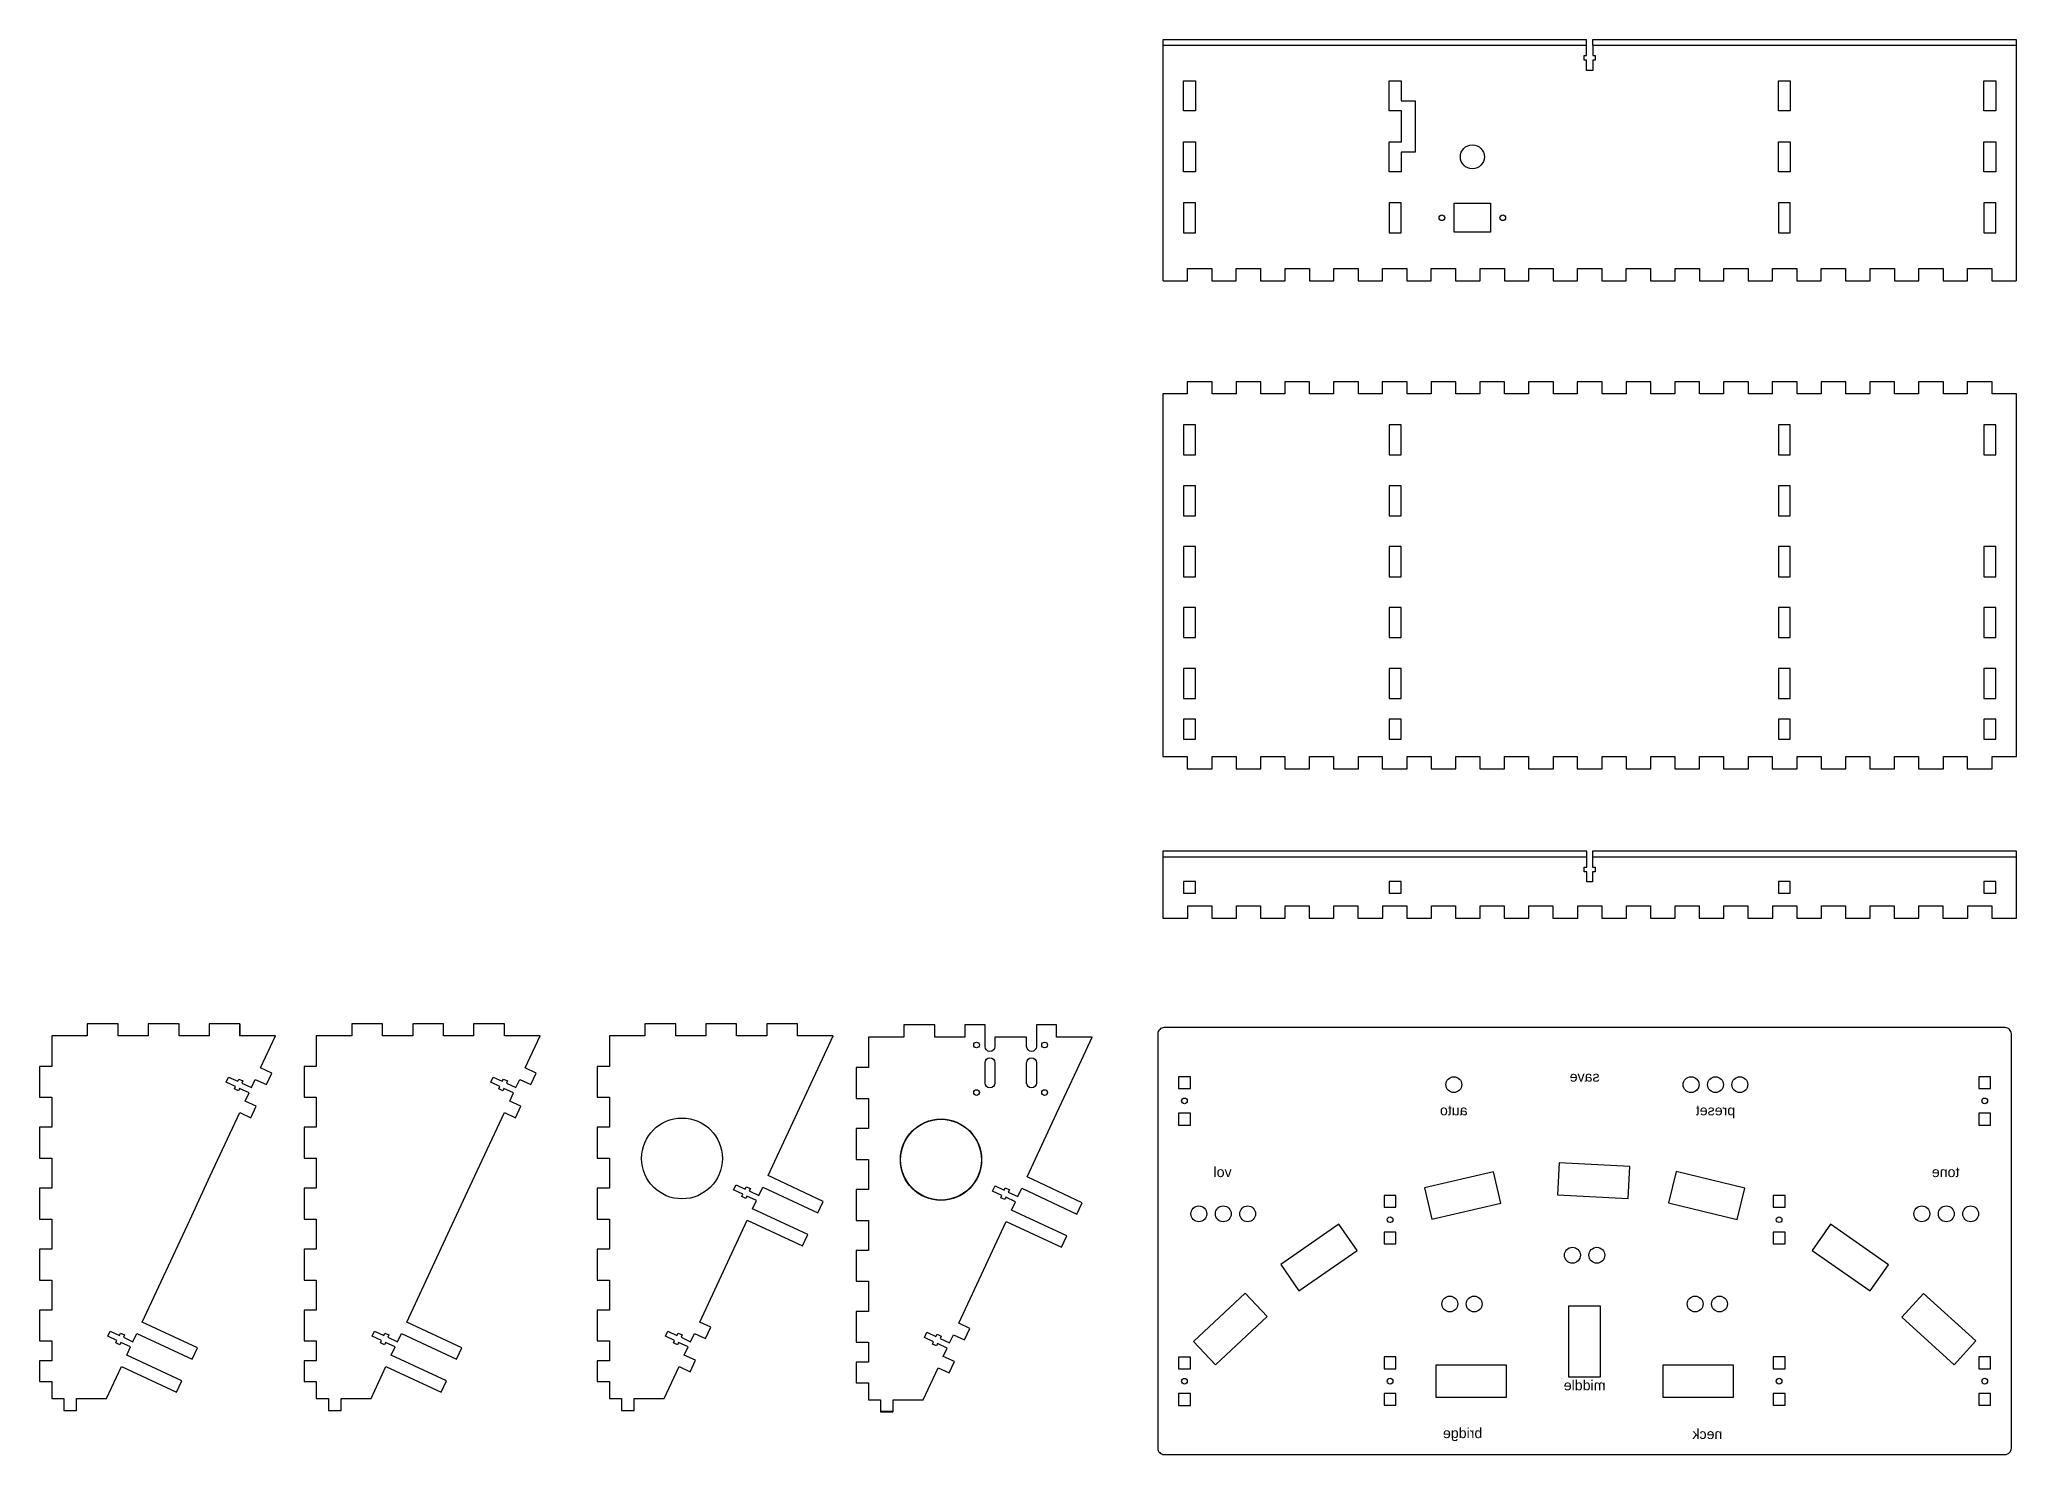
# Model space of a CAD drawing. Header units: millimetres. Extents: x -118 to 856, y -46 to 650.
import ezdxf
from ezdxf.enums import TextEntityAlignment as Align

# ---------------------------------------------------------------- set-up
doc = ezdxf.new("R2010")
doc.units = ezdxf.units.MM
doc.layers.add('Holes', color=1, linetype='Continuous')
doc.layers.add('text', color=5, linetype='Continuous')
doc.styles.get("Standard").update_dxf_attribs({"font": 'Arial.ttf'})

msp = doc.modelspace()

# ---------------------------------------------------------------- texts
at = {"layer": 'text', "text_generation_flag": 4}
for s, p in [('save', (643, 135.72)), ('auto', (578.58, 119.11)), ('preset', (707.43, 119.11)), ('vol', (464.78, 88.72)), ('tone', (820.72, 88.72)), ('middle', (643, -16.28)), ('bridge', (582.95, -39.83)), ('neck', (703.44, -40.28))]:
    msp.add_text(s, height=5, rotation=180, dxfattribs=at).set_placement(p, align=Align.BOTTOM_CENTER)

# ---------------------------------------------------------------- blocks, each defined once
blk = doc.blocks.new('M3 Bolt Nut Slot')
for p, q in [((-12.4, -3), (-12.4, 0)), ((-12.4, 0), (-7.4, 0)), ((-7.4, 0), (-7.4, 1.25)), ((-7.4, 1.25), (-5, 1.25)), ((-5, 1.25), (-5, 0)), ((-5, 0), (0, 0)), ((-7.4, -3), (-12.4, -3)), ((-7.4, -4.25), (-7.4, -3)), ((-5, -4.25), (-7.4, -4.25)), ((0, -3), (-5, -3)), ((-5, -3), (-5, -4.25))]:
    blk.add_line(p, q)

# ---------------------------------------------------------------- linework, layer by layer
for p, q in [((435.51, 531.6), (435.51, 650.35)), ((435.51, 650.35), (644.01, 650.35)), ((435.51, 531.6), (435.51, 650.35)), ((435.51, 650.35), (644.01, 650.35)), ((435.51, 531.6), (435.51, 650.35)), ((435.51, 650.35), (644.01, 650.35)), ((435.51, 531.6), (435.51, 650.35)), ((435.51, 650.35), (644.01, 650.35)), ((435.51, 531.6), (435.51, 650.35)), ((435.51, 650.35), (644.01, 650.35)), ((435.51, 531.6), (435.51, 650.35)), ((435.51, 650.35), (644.01, 650.35)), ((435.51, 531.6), (435.51, 650.35)), ((435.51, 650.35), (644.01, 650.35)), ((435.51, 531.6), (435.51, 650.35)), ((435.51, 650.35), (644.01, 650.35)), ((435.51, 531.6), (435.51, 650.35)), ((435.51, 650.35), (644.01, 650.35)), ((435.51, 531.6), (435.51, 650.35)), ((435.51, 650.35), (644.01, 650.35)), ((435.51, 531.6), (435.51, 650.35)), ((435.51, 650.35), (644.01, 650.35)), ((435.51, 531.6), (435.51, 650.35)), ((435.51, 650.35), (644.01, 650.35)), ((435.51, 531.6), (435.51, 650.35)), ((435.51, 650.35), (644.01, 650.35)), ((435.51, 531.6), (435.51, 650.35)), ((435.51, 650.35), (644.01, 650.35)), ((435.51, 531.6), (435.51, 650.35)), ((435.51, 650.35), (644.01, 650.35)), ((435.51, 531.6), (435.51, 650.35)), ((435.51, 650.35), (644.01, 650.35)), ((435.51, 531.6), (435.51, 650.35)), ((435.51, 650.35), (644.01, 650.35)), ((435.51, 531.6), (435.51, 650.35)), ((435.51, 650.35), (644.01, 650.35)), ((435.51, 531.6), (435.51, 650.35)), ((435.51, 650.35), (644.01, 650.35)), ((435.51, 531.6), (435.51, 650.35)), ((435.51, 650.35), (644.01, 650.35)), ((435.51, 531.6), (435.51, 650.35)), ((435.51, 650.35), (644.01, 650.35)), ((435.51, 531.6), (435.51, 650.35)), ((435.51, 650.35), (644.01, 650.35)), ((435.51, 531.6), (435.51, 650.35)), ((435.51, 650.35), (644.01, 650.35)), ((435.51, 531.6), (435.51, 650.35)), ((435.51, 650.35), (644.01, 650.35)), ((435.51, 531.6), (435.51, 650.35)), ((435.51, 650.35), (644.01, 650.35)), ((435.51, 531.6), (435.51, 650.35)), ((435.51, 650.35), (644.01, 650.35)), ((435.51, 531.6), (435.51, 650.35)), ((435.51, 650.35), (644.01, 650.35)), ((435.51, 531.6), (435.51, 650.35)), ((435.51, 650.35), (644.01, 650.35)), ((435.51, 531.6), (435.51, 650.35)), ((435.51, 650.35), (644.01, 650.35)), ((435.51, 531.6), (435.51, 650.35)), ((435.51, 650.35), (644.01, 650.35)), ((644.01, 647.55), (644.01, 650.35)), ((644.01, 647.55), (644.01, 650.35)), ((644.01, 647.55), (644.01, 650.35)), ((644.01, 647.55), (644.01, 650.35)), ((644.01, 647.55), (644.01, 650.35)), ((644.01, 647.55), (644.01, 650.35)), ((644.01, 647.55), (644.01, 650.35)), ((644.01, 647.55), (644.01, 650.35)), ((644.01, 647.55), (644.01, 650.35)), ((644.01, 647.55), (644.01, 650.35)), ((644.01, 647.55), (644.01, 650.35)), ((644.01, 647.55), (644.01, 650.35)), ((644.01, 647.55), (644.01, 650.35)), ((644.01, 647.55), (644.01, 650.35)), ((644.01, 647.55), (644.01, 650.35)), ((644.01, 647.55), (644.01, 650.35)), ((644.01, 647.55), (644.01, 650.35)), ((644.01, 647.55), (644.01, 650.35)), ((644.01, 647.55), (644.01, 650.35)), ((644.01, 647.55), (644.01, 650.35)), ((644.01, 647.55), (644.01, 650.35)), ((644.01, 647.55), (644.01, 650.35)), ((644.01, 647.55), (644.01, 650.35)), ((644.01, 647.55), (644.01, 650.35)), ((644.01, 647.55), (644.01, 650.35)), ((644.01, 647.55), (644.01, 650.35)), ((644.01, 647.55), (644.01, 650.35)), ((644.01, 647.55), (644.01, 650.35)), ((644.01, 647.55), (644.01, 650.35)), ((644.01, 647.55), (644.01, 650.35)), ((647.01, 647.55), (647.01, 650.35)), ((647.01, 650.35), (855.51, 650.35)), ((647.01, 647.55), (647.01, 650.35)), ((647.01, 650.35), (855.51, 650.35)), ((647.01, 647.55), (647.01, 650.35)), ((647.01, 650.35), (855.51, 650.35)), ((647.01, 647.55), (647.01, 650.35)), ((647.01, 650.35), (855.51, 650.35)), ((647.01, 647.55), (647.01, 650.35)), ((647.01, 650.35), (855.51, 650.35)), ((647.01, 647.55), (647.01, 650.35)), ((647.01, 650.35), (855.51, 650.35)), ((647.01, 647.55), (647.01, 650.35)), ((647.01, 650.35), (855.51, 650.35)), ((647.01, 647.55), (647.01, 650.35)), ((647.01, 650.35), (855.51, 650.35)), ((647.01, 647.55), (647.01, 650.35)), ((647.01, 650.35), (855.51, 650.35)), ((647.01, 647.55), (647.01, 650.35)), ((647.01, 650.35), (855.51, 650.35)), ((647.01, 647.55), (647.01, 650.35)), ((647.01, 650.35), (855.51, 650.35)), ((647.01, 647.55), (647.01, 650.35)), ((647.01, 650.35), (855.51, 650.35)), ((647.01, 647.55), (647.01, 650.35)), ((647.01, 650.35), (855.51, 650.35)), ((647.01, 647.55), (647.01, 650.35)), ((647.01, 650.35), (855.51, 650.35)), ((647.01, 647.55), (647.01, 650.35)), ((647.01, 650.35), (855.51, 650.35)), ((647.01, 647.55), (647.01, 650.35)), ((647.01, 650.35), (855.51, 650.35)), ((647.01, 647.55), (647.01, 650.35)), ((647.01, 650.35), (855.51, 650.35)), ((647.01, 647.55), (647.01, 650.35)), ((647.01, 650.35), (855.51, 650.35)), ((647.01, 647.55), (647.01, 650.35)), ((647.01, 650.35), (855.51, 650.35)), ((647.01, 647.55), (647.01, 650.35)), ((647.01, 650.35), (855.51, 650.35)), ((647.01, 647.55), (647.01, 650.35)), ((647.01, 650.35), (855.51, 650.35)), ((647.01, 647.55), (647.01, 650.35)), ((647.01, 650.35), (855.51, 650.35)), ((647.01, 647.55), (647.01, 650.35)), ((647.01, 650.35), (855.51, 650.35)), ((647.01, 647.55), (647.01, 650.35)), ((647.01, 650.35), (855.51, 650.35)), ((647.01, 647.55), (647.01, 650.35)), ((647.01, 650.35), (855.51, 650.35)), ((647.01, 647.55), (647.01, 650.35)), ((647.01, 650.35), (855.51, 650.35)), ((647.01, 647.55), (647.01, 650.35)), ((647.01, 650.35), (855.51, 650.35)), ((647.01, 647.55), (647.01, 650.35)), ((647.01, 650.35), (855.51, 650.35)), ((647.01, 647.55), (647.01, 650.35)), ((647.01, 650.35), (855.51, 650.35)), ((647.01, 647.55), (647.01, 650.35)), ((647.01, 650.35), (855.51, 650.35)), ((855.51, 650.35), (855.51, 531.6)), ((855.51, 650.35), (855.51, 531.6)), ((855.51, 650.35), (855.51, 531.6)), ((855.51, 650.35), (855.51, 531.6)), ((855.51, 650.35), (855.51, 531.6)), ((855.51, 650.35), (855.51, 531.6)), ((855.51, 650.35), (855.51, 531.6)), ((855.51, 650.35), (855.51, 531.6)), ((855.51, 650.35), (855.51, 531.6)), ((855.51, 650.35), (855.51, 531.6)), ((855.51, 650.35), (855.51, 531.6)), ((855.51, 650.35), (855.51, 531.6)), ((855.51, 650.35), (855.51, 531.6)), ((855.51, 650.35), (855.51, 531.6)), ((855.51, 650.35), (855.51, 531.6)), ((855.51, 650.35), (855.51, 531.6)), ((855.51, 650.35), (855.51, 531.6)), ((855.51, 650.35), (855.51, 531.6)), ((855.51, 650.35), (855.51, 531.6)), ((855.51, 650.35), (855.51, 531.6)), ((855.51, 650.35), (855.51, 531.6)), ((855.51, 650.35), (855.51, 531.6)), ((855.51, 650.35), (855.51, 531.6)), ((855.51, 650.35), (855.51, 531.6)), ((855.51, 650.35), (855.51, 531.6)), ((855.51, 650.35), (855.51, 531.6)), ((855.51, 650.35), (855.51, 531.6)), ((855.51, 650.35), (855.51, 531.6)), ((855.51, 650.35), (855.51, 531.6)), ((855.51, 650.35), (855.51, 531.6)), ((447.51, 531.6), (447.51, 537.6)), ((447.51, 537.6), (459.51, 537.6)), ((447.51, 531.6), (447.51, 537.6)), ((447.51, 537.6), (459.51, 537.6)), ((447.51, 531.6), (447.51, 537.6)), ((447.51, 537.6), (459.51, 537.6)), ((447.51, 531.6), (447.51, 537.6)), ((447.51, 537.6), (459.51, 537.6)), ((447.51, 531.6), (447.51, 537.6)), ((447.51, 537.6), (459.51, 537.6)), ((447.51, 531.6), (447.51, 537.6)), ((447.51, 537.6), (459.51, 537.6)), ((447.51, 531.6), (447.51, 537.6)), ((447.51, 537.6), (459.51, 537.6)), ((447.51, 531.6), (447.51, 537.6)), ((447.51, 537.6), (459.51, 537.6)), ((447.51, 531.6), (447.51, 537.6)), ((447.51, 537.6), (459.51, 537.6)), ((447.51, 531.6), (447.51, 537.6)), ((447.51, 537.6), (459.51, 537.6)), ((447.51, 531.6), (447.51, 537.6)), ((447.51, 537.6), (459.51, 537.6)), ((447.51, 531.6), (447.51, 537.6)), ((447.51, 537.6), (459.51, 537.6)), ((447.51, 531.6), (447.51, 537.6)), ((447.51, 537.6), (459.51, 537.6)), ((447.51, 531.6), (447.51, 537.6)), ((447.51, 537.6), (459.51, 537.6)), ((447.51, 531.6), (447.51, 537.6)), ((447.51, 537.6), (459.51, 537.6)), ((447.51, 531.6), (447.51, 537.6)), ((447.51, 537.6), (459.51, 537.6)), ((447.51, 531.6), (447.51, 537.6)), ((447.51, 537.6), (459.51, 537.6)), ((447.51, 531.6), (447.51, 537.6)), ((447.51, 537.6), (459.51, 537.6)), ((447.51, 531.6), (447.51, 537.6)), ((447.51, 537.6), (459.51, 537.6)), ((447.51, 531.6), (447.51, 537.6)), ((447.51, 537.6), (459.51, 537.6)), ((447.51, 531.6), (447.51, 537.6)), ((447.51, 537.6), (459.51, 537.6)), ((447.51, 531.6), (447.51, 537.6)), ((447.51, 537.6), (459.51, 537.6)), ((447.51, 531.6), (447.51, 537.6)), ((447.51, 537.6), (459.51, 537.6)), ((447.51, 531.6), (447.51, 537.6)), ((447.51, 537.6), (459.51, 537.6)), ((447.51, 531.6), (447.51, 537.6)), ((447.51, 537.6), (459.51, 537.6)), ((447.51, 531.6), (447.51, 537.6)), ((447.51, 537.6), (459.51, 537.6)), ((447.51, 531.6), (447.51, 537.6)), ((447.51, 537.6), (459.51, 537.6)), ((447.51, 531.6), (447.51, 537.6)), ((447.51, 537.6), (459.51, 537.6)), ((447.51, 531.6), (447.51, 537.6)), ((447.51, 537.6), (459.51, 537.6)), ((447.51, 531.6), (447.51, 537.6)), ((447.51, 537.6), (459.51, 537.6)), ((459.51, 537.6), (459.51, 531.6)), ((459.51, 537.6), (459.51, 531.6)), ((459.51, 537.6), (459.51, 531.6)), ((459.51, 537.6), (459.51, 531.6)), ((459.51, 537.6), (459.51, 531.6)), ((459.51, 537.6), (459.51, 531.6)), ((459.51, 537.6), (459.51, 531.6)), ((459.51, 537.6), (459.51, 531.6)), ((459.51, 537.6), (459.51, 531.6)), ((459.51, 537.6), (459.51, 531.6)), ((459.51, 537.6), (459.51, 531.6)), ((459.51, 537.6), (459.51, 531.6)), ((459.51, 537.6), (459.51, 531.6)), ((459.51, 537.6), (459.51, 531.6)), ((459.51, 537.6), (459.51, 531.6)), ((459.51, 537.6), (459.51, 531.6)), ((459.51, 537.6), (459.51, 531.6)), ((459.51, 537.6), (459.51, 531.6)), ((459.51, 537.6), (459.51, 531.6)), ((459.51, 537.6), (459.51, 531.6)), ((459.51, 537.6), (459.51, 531.6)), ((459.51, 537.6), (459.51, 531.6)), ((459.51, 537.6), (459.51, 531.6)), ((459.51, 537.6), (459.51, 531.6)), ((459.51, 537.6), (459.51, 531.6)), ((459.51, 537.6), (459.51, 531.6)), ((459.51, 537.6), (459.51, 531.6)), ((459.51, 537.6), (459.51, 531.6)), ((459.51, 537.6), (459.51, 531.6)), ((459.51, 537.6), (459.51, 531.6)), ((471.51, 531.6), (471.51, 537.6)), ((471.51, 537.6), (483.51, 537.6)), ((471.51, 531.6), (471.51, 537.6)), ((471.51, 537.6), (483.51, 537.6)), ((471.51, 531.6), (471.51, 537.6)), ((471.51, 537.6), (483.51, 537.6)), ((471.51, 531.6), (471.51, 537.6)), ((471.51, 537.6), (483.51, 537.6)), ((471.51, 531.6), (471.51, 537.6)), ((471.51, 537.6), (483.51, 537.6)), ((471.51, 531.6), (471.51, 537.6)), ((471.51, 537.6), (483.51, 537.6)), ((471.51, 531.6), (471.51, 537.6)), ((471.51, 537.6), (483.51, 537.6)), ((471.51, 531.6), (471.51, 537.6)), ((471.51, 537.6), (483.51, 537.6)), ((471.51, 531.6), (471.51, 537.6)), ((471.51, 537.6), (483.51, 537.6)), ((471.51, 531.6), (471.51, 537.6)), ((471.51, 537.6), (483.51, 537.6)), ((471.51, 531.6), (471.51, 537.6)), ((471.51, 537.6), (483.51, 537.6)), ((471.51, 531.6), (471.51, 537.6)), ((471.51, 537.6), (483.51, 537.6)), ((471.51, 531.6), (471.51, 537.6)), ((471.51, 537.6), (483.51, 537.6)), ((471.51, 531.6), (471.51, 537.6)), ((471.51, 537.6), (483.51, 537.6)), ((471.51, 531.6), (471.51, 537.6)), ((471.51, 537.6), (483.51, 537.6)), ((471.51, 531.6), (471.51, 537.6)), ((471.51, 537.6), (483.51, 537.6)), ((471.51, 531.6), (471.51, 537.6)), ((471.51, 537.6), (483.51, 537.6)), ((471.51, 531.6), (471.51, 537.6)), ((471.51, 537.6), (483.51, 537.6)), ((471.51, 531.6), (471.51, 537.6)), ((471.51, 537.6), (483.51, 537.6)), ((471.51, 531.6), (471.51, 537.6)), ((471.51, 537.6), (483.51, 537.6)), ((471.51, 531.6), (471.51, 537.6)), ((471.51, 537.6), (483.51, 537.6)), ((471.51, 531.6), (471.51, 537.6)), ((471.51, 537.6), (483.51, 537.6)), ((471.51, 531.6), (471.51, 537.6)), ((471.51, 537.6), (483.51, 537.6)), ((471.51, 531.6), (471.51, 537.6)), ((471.51, 537.6), (483.51, 537.6)), ((471.51, 531.6), (471.51, 537.6)), ((471.51, 537.6), (483.51, 537.6)), ((471.51, 531.6), (471.51, 537.6)), ((471.51, 537.6), (483.51, 537.6)), ((471.51, 531.6), (471.51, 537.6)), ((471.51, 537.6), (483.51, 537.6)), ((471.51, 531.6), (471.51, 537.6)), ((471.51, 537.6), (483.51, 537.6)), ((471.51, 531.6), (471.51, 537.6)), ((471.51, 537.6), (483.51, 537.6)), ((471.51, 531.6), (471.51, 537.6)), ((471.51, 537.6), (483.51, 537.6)), ((483.51, 537.6), (483.51, 531.6)), ((483.51, 537.6), (483.51, 531.6)), ((483.51, 537.6), (483.51, 531.6)), ((483.51, 537.6), (483.51, 531.6)), ((483.51, 537.6), (483.51, 531.6)), ((483.51, 537.6), (483.51, 531.6)), ((483.51, 537.6), (483.51, 531.6)), ((483.51, 537.6), (483.51, 531.6)), ((483.51, 537.6), (483.51, 531.6)), ((483.51, 537.6), (483.51, 531.6)), ((483.51, 537.6), (483.51, 531.6)), ((483.51, 537.6), (483.51, 531.6)), ((483.51, 537.6), (483.51, 531.6)), ((483.51, 537.6), (483.51, 531.6)), ((483.51, 537.6), (483.51, 531.6)), ((483.51, 537.6), (483.51, 531.6)), ((483.51, 537.6), (483.51, 531.6)), ((483.51, 537.6), (483.51, 531.6)), ((483.51, 537.6), (483.51, 531.6)), ((483.51, 537.6), (483.51, 531.6)), ((483.51, 537.6), (483.51, 531.6)), ((483.51, 537.6), (483.51, 531.6)), ((483.51, 537.6), (483.51, 531.6)), ((483.51, 537.6), (483.51, 531.6)), ((483.51, 537.6), (483.51, 531.6)), ((483.51, 537.6), (483.51, 531.6)), ((483.51, 537.6), (483.51, 531.6)), ((483.51, 537.6), (483.51, 531.6)), ((483.51, 537.6), (483.51, 531.6)), ((483.51, 537.6), (483.51, 531.6)), ((495.51, 531.6), (495.51, 537.6)), ((495.51, 537.6), (507.51, 537.6)), ((495.51, 531.6), (495.51, 537.6)), ((495.51, 537.6), (507.51, 537.6)), ((495.51, 531.6), (495.51, 537.6)), ((495.51, 537.6), (507.51, 537.6)), ((495.51, 531.6), (495.51, 537.6)), ((495.51, 537.6), (507.51, 537.6)), ((495.51, 531.6), (495.51, 537.6)), ((495.51, 537.6), (507.51, 537.6)), ((495.51, 531.6), (495.51, 537.6)), ((495.51, 537.6), (507.51, 537.6)), ((495.51, 531.6), (495.51, 537.6)), ((495.51, 537.6), (507.51, 537.6)), ((495.51, 531.6), (495.51, 537.6)), ((495.51, 537.6), (507.51, 537.6)), ((495.51, 531.6), (495.51, 537.6)), ((495.51, 537.6), (507.51, 537.6)), ((495.51, 531.6), (495.51, 537.6)), ((495.51, 537.6), (507.51, 537.6)), ((495.51, 531.6), (495.51, 537.6)), ((495.51, 537.6), (507.51, 537.6)), ((495.51, 531.6), (495.51, 537.6)), ((495.51, 537.6), (507.51, 537.6)), ((495.51, 531.6), (495.51, 537.6)), ((495.51, 537.6), (507.51, 537.6)), ((495.51, 531.6), (495.51, 537.6)), ((495.51, 537.6), (507.51, 537.6)), ((495.51, 531.6), (495.51, 537.6)), ((495.51, 537.6), (507.51, 537.6)), ((495.51, 531.6), (495.51, 537.6)), ((495.51, 537.6), (507.51, 537.6)), ((495.51, 531.6), (495.51, 537.6)), ((495.51, 537.6), (507.51, 537.6)), ((495.51, 531.6), (495.51, 537.6)), ((495.51, 537.6), (507.51, 537.6)), ((495.51, 531.6), (495.51, 537.6)), ((495.51, 537.6), (507.51, 537.6)), ((495.51, 531.6), (495.51, 537.6)), ((495.51, 537.6), (507.51, 537.6)), ((495.51, 531.6), (495.51, 537.6)), ((495.51, 537.6), (507.51, 537.6)), ((495.51, 531.6), (495.51, 537.6)), ((495.51, 537.6), (507.51, 537.6)), ((495.51, 531.6), (495.51, 537.6)), ((495.51, 537.6), (507.51, 537.6)), ((495.51, 531.6), (495.51, 537.6)), ((495.51, 537.6), (507.51, 537.6)), ((495.51, 531.6), (495.51, 537.6)), ((495.51, 537.6), (507.51, 537.6)), ((495.51, 531.6), (495.51, 537.6)), ((495.51, 537.6), (507.51, 537.6)), ((495.51, 531.6), (495.51, 537.6)), ((495.51, 537.6), (507.51, 537.6)), ((495.51, 531.6), (495.51, 537.6)), ((495.51, 537.6), (507.51, 537.6)), ((495.51, 531.6), (495.51, 537.6)), ((495.51, 537.6), (507.51, 537.6)), ((495.51, 531.6), (495.51, 537.6)), ((495.51, 537.6), (507.51, 537.6)), ((507.51, 537.6), (507.51, 531.6)), ((507.51, 537.6), (507.51, 531.6)), ((507.51, 537.6), (507.51, 531.6)), ((507.51, 537.6), (507.51, 531.6)), ((507.51, 537.6), (507.51, 531.6)), ((507.51, 537.6), (507.51, 531.6)), ((507.51, 537.6), (507.51, 531.6)), ((507.51, 537.6), (507.51, 531.6)), ((507.51, 537.6), (507.51, 531.6)), ((507.51, 537.6), (507.51, 531.6)), ((507.51, 537.6), (507.51, 531.6)), ((507.51, 537.6), (507.51, 531.6)), ((507.51, 537.6), (507.51, 531.6)), ((507.51, 537.6), (507.51, 531.6)), ((507.51, 537.6), (507.51, 531.6)), ((507.51, 537.6), (507.51, 531.6)), ((507.51, 537.6), (507.51, 531.6)), ((507.51, 537.6), (507.51, 531.6)), ((507.51, 537.6), (507.51, 531.6)), ((507.51, 537.6), (507.51, 531.6)), ((507.51, 537.6), (507.51, 531.6)), ((507.51, 537.6), (507.51, 531.6)), ((507.51, 537.6), (507.51, 531.6)), ((507.51, 537.6), (507.51, 531.6)), ((507.51, 537.6), (507.51, 531.6)), ((507.51, 537.6), (507.51, 531.6)), ((507.51, 537.6), (507.51, 531.6)), ((507.51, 537.6), (507.51, 531.6)), ((507.51, 537.6), (507.51, 531.6)), ((507.51, 537.6), (507.51, 531.6)), ((519.51, 531.6), (519.51, 537.6)), ((519.51, 537.6), (531.51, 537.6)), ((519.51, 531.6), (519.51, 537.6)), ((519.51, 537.6), (531.51, 537.6)), ((519.51, 531.6), (519.51, 537.6)), ((519.51, 537.6), (531.51, 537.6)), ((519.51, 531.6), (519.51, 537.6)), ((519.51, 537.6), (531.51, 537.6)), ((519.51, 531.6), (519.51, 537.6)), ((519.51, 537.6), (531.51, 537.6)), ((519.51, 531.6), (519.51, 537.6)), ((519.51, 537.6), (531.51, 537.6)), ((519.51, 531.6), (519.51, 537.6)), ((519.51, 537.6), (531.51, 537.6)), ((519.51, 531.6), (519.51, 537.6)), ((519.51, 537.6), (531.51, 537.6)), ((519.51, 531.6), (519.51, 537.6)), ((519.51, 537.6), (531.51, 537.6)), ((519.51, 531.6), (519.51, 537.6)), ((519.51, 537.6), (531.51, 537.6)), ((519.51, 531.6), (519.51, 537.6)), ((519.51, 537.6), (531.51, 537.6)), ((519.51, 531.6), (519.51, 537.6)), ((519.51, 537.6), (531.51, 537.6)), ((519.51, 531.6), (519.51, 537.6)), ((519.51, 537.6), (531.51, 537.6)), ((519.51, 531.6), (519.51, 537.6)), ((519.51, 537.6), (531.51, 537.6)), ((519.51, 531.6), (519.51, 537.6)), ((519.51, 537.6), (531.51, 537.6)), ((519.51, 531.6), (519.51, 537.6)), ((519.51, 537.6), (531.51, 537.6)), ((519.51, 531.6), (519.51, 537.6)), ((519.51, 537.6), (531.51, 537.6)), ((519.51, 531.6), (519.51, 537.6)), ((519.51, 537.6), (531.51, 537.6)), ((519.51, 531.6), (519.51, 537.6)), ((519.51, 537.6), (531.51, 537.6)), ((519.51, 531.6), (519.51, 537.6)), ((519.51, 537.6), (531.51, 537.6)), ((519.51, 531.6), (519.51, 537.6)), ((519.51, 537.6), (531.51, 537.6)), ((519.51, 531.6), (519.51, 537.6)), ((519.51, 537.6), (531.51, 537.6)), ((519.51, 531.6), (519.51, 537.6)), ((519.51, 537.6), (531.51, 537.6)), ((519.51, 531.6), (519.51, 537.6)), ((519.51, 537.6), (531.51, 537.6)), ((519.51, 531.6), (519.51, 537.6)), ((519.51, 537.6), (531.51, 537.6)), ((519.51, 531.6), (519.51, 537.6)), ((519.51, 537.6), (531.51, 537.6)), ((519.51, 531.6), (519.51, 537.6)), ((519.51, 537.6), (531.51, 537.6)), ((519.51, 531.6), (519.51, 537.6)), ((519.51, 537.6), (531.51, 537.6)), ((519.51, 531.6), (519.51, 537.6)), ((519.51, 537.6), (531.51, 537.6)), ((519.51, 531.6), (519.51, 537.6)), ((519.51, 537.6), (531.51, 537.6)), ((531.51, 537.6), (531.51, 531.6)), ((531.51, 537.6), (531.51, 531.6)), ((531.51, 537.6), (531.51, 531.6)), ((531.51, 537.6), (531.51, 531.6)), ((531.51, 537.6), (531.51, 531.6)), ((531.51, 537.6), (531.51, 531.6)), ((531.51, 537.6), (531.51, 531.6)), ((531.51, 537.6), (531.51, 531.6)), ((531.51, 537.6), (531.51, 531.6)), ((531.51, 537.6), (531.51, 531.6)), ((531.51, 537.6), (531.51, 531.6)), ((531.51, 537.6), (531.51, 531.6)), ((531.51, 537.6), (531.51, 531.6)), ((531.51, 537.6), (531.51, 531.6)), ((531.51, 537.6), (531.51, 531.6)), ((531.51, 537.6), (531.51, 531.6)), ((531.51, 537.6), (531.51, 531.6)), ((531.51, 537.6), (531.51, 531.6)), ((531.51, 537.6), (531.51, 531.6)), ((531.51, 537.6), (531.51, 531.6)), ((531.51, 537.6), (531.51, 531.6)), ((531.51, 537.6), (531.51, 531.6)), ((531.51, 537.6), (531.51, 531.6)), ((531.51, 537.6), (531.51, 531.6)), ((531.51, 537.6), (531.51, 531.6)), ((531.51, 537.6), (531.51, 531.6)), ((531.51, 537.6), (531.51, 531.6)), ((531.51, 537.6), (531.51, 531.6)), ((531.51, 537.6), (531.51, 531.6)), ((531.51, 537.6), (531.51, 531.6)), ((543.51, 531.6), (543.51, 537.6)), ((543.51, 537.6), (555.51, 537.6)), ((543.51, 531.6), (543.51, 537.6)), ((543.51, 537.6), (555.51, 537.6)), ((543.51, 531.6), (543.51, 537.6)), ((543.51, 537.6), (555.51, 537.6)), ((543.51, 531.6), (543.51, 537.6)), ((543.51, 537.6), (555.51, 537.6)), ((543.51, 531.6), (543.51, 537.6)), ((543.51, 537.6), (555.51, 537.6)), ((543.51, 531.6), (543.51, 537.6)), ((543.51, 537.6), (555.51, 537.6)), ((543.51, 531.6), (543.51, 537.6)), ((543.51, 537.6), (555.51, 537.6)), ((543.51, 531.6), (543.51, 537.6)), ((543.51, 537.6), (555.51, 537.6)), ((543.51, 531.6), (543.51, 537.6)), ((543.51, 537.6), (555.51, 537.6)), ((543.51, 531.6), (543.51, 537.6)), ((543.51, 537.6), (555.51, 537.6)), ((543.51, 531.6), (543.51, 537.6)), ((543.51, 537.6), (555.51, 537.6)), ((543.51, 531.6), (543.51, 537.6)), ((543.51, 537.6), (555.51, 537.6)), ((543.51, 531.6), (543.51, 537.6)), ((543.51, 537.6), (555.51, 537.6)), ((543.51, 531.6), (543.51, 537.6)), ((543.51, 537.6), (555.51, 537.6)), ((543.51, 531.6), (543.51, 537.6)), ((543.51, 537.6), (555.51, 537.6)), ((543.51, 531.6), (543.51, 537.6)), ((543.51, 537.6), (555.51, 537.6)), ((543.51, 531.6), (543.51, 537.6)), ((543.51, 537.6), (555.51, 537.6)), ((543.51, 531.6), (543.51, 537.6)), ((543.51, 537.6), (555.51, 537.6)), ((543.51, 531.6), (543.51, 537.6)), ((543.51, 537.6), (555.51, 537.6)), ((543.51, 531.6), (543.51, 537.6)), ((543.51, 537.6), (555.51, 537.6)), ((543.51, 531.6), (543.51, 537.6)), ((543.51, 537.6), (555.51, 537.6)), ((543.51, 531.6), (543.51, 537.6)), ((543.51, 537.6), (555.51, 537.6)), ((543.51, 531.6), (543.51, 537.6)), ((543.51, 537.6), (555.51, 537.6)), ((543.51, 531.6), (543.51, 537.6)), ((543.51, 537.6), (555.51, 537.6)), ((543.51, 531.6), (543.51, 537.6)), ((543.51, 537.6), (555.51, 537.6)), ((543.51, 531.6), (543.51, 537.6)), ((543.51, 537.6), (555.51, 537.6)), ((543.51, 531.6), (543.51, 537.6)), ((543.51, 537.6), (555.51, 537.6)), ((543.51, 531.6), (543.51, 537.6)), ((543.51, 537.6), (555.51, 537.6)), ((543.51, 531.6), (543.51, 537.6)), ((543.51, 537.6), (555.51, 537.6)), ((543.51, 531.6), (543.51, 537.6)), ((543.51, 537.6), (555.51, 537.6)), ((555.51, 537.6), (555.51, 531.6)), ((555.51, 537.6), (555.51, 531.6)), ((555.51, 537.6), (555.51, 531.6)), ((555.51, 537.6), (555.51, 531.6)), ((555.51, 537.6), (555.51, 531.6)), ((555.51, 537.6), (555.51, 531.6)), ((555.51, 537.6), (555.51, 531.6)), ((555.51, 537.6), (555.51, 531.6)), ((555.51, 537.6), (555.51, 531.6)), ((555.51, 537.6), (555.51, 531.6)), ((555.51, 537.6), (555.51, 531.6)), ((555.51, 537.6), (555.51, 531.6)), ((555.51, 537.6), (555.51, 531.6)), ((555.51, 537.6), (555.51, 531.6)), ((555.51, 537.6), (555.51, 531.6)), ((555.51, 537.6), (555.51, 531.6)), ((555.51, 537.6), (555.51, 531.6)), ((555.51, 537.6), (555.51, 531.6)), ((555.51, 537.6), (555.51, 531.6)), ((555.51, 537.6), (555.51, 531.6)), ((555.51, 537.6), (555.51, 531.6)), ((555.51, 537.6), (555.51, 531.6)), ((555.51, 537.6), (555.51, 531.6)), ((555.51, 537.6), (555.51, 531.6)), ((555.51, 537.6), (555.51, 531.6)), ((555.51, 537.6), (555.51, 531.6)), ((555.51, 537.6), (555.51, 531.6)), ((555.51, 537.6), (555.51, 531.6)), ((555.51, 537.6), (555.51, 531.6)), ((555.51, 537.6), (555.51, 531.6)), ((567.51, 531.6), (567.51, 537.6)), ((567.51, 537.6), (579.51, 537.6)), ((567.51, 531.6), (567.51, 537.6)), ((567.51, 537.6), (579.51, 537.6)), ((567.51, 531.6), (567.51, 537.6)), ((567.51, 537.6), (579.51, 537.6)), ((567.51, 531.6), (567.51, 537.6)), ((567.51, 537.6), (579.51, 537.6)), ((567.51, 531.6), (567.51, 537.6)), ((567.51, 537.6), (579.51, 537.6)), ((567.51, 531.6), (567.51, 537.6)), ((567.51, 537.6), (579.51, 537.6)), ((567.51, 531.6), (567.51, 537.6)), ((567.51, 537.6), (579.51, 537.6)), ((567.51, 531.6), (567.51, 537.6)), ((567.51, 537.6), (579.51, 537.6)), ((567.51, 531.6), (567.51, 537.6)), ((567.51, 537.6), (579.51, 537.6)), ((567.51, 531.6), (567.51, 537.6)), ((567.51, 537.6), (579.51, 537.6)), ((567.51, 531.6), (567.51, 537.6)), ((567.51, 537.6), (579.51, 537.6)), ((567.51, 531.6), (567.51, 537.6)), ((567.51, 537.6), (579.51, 537.6)), ((567.51, 531.6), (567.51, 537.6)), ((567.51, 537.6), (579.51, 537.6)), ((567.51, 531.6), (567.51, 537.6)), ((567.51, 537.6), (579.51, 537.6)), ((567.51, 531.6), (567.51, 537.6)), ((567.51, 537.6), (579.51, 537.6)), ((567.51, 531.6), (567.51, 537.6)), ((567.51, 537.6), (579.51, 537.6)), ((567.51, 531.6), (567.51, 537.6)), ((567.51, 537.6), (579.51, 537.6)), ((567.51, 531.6), (567.51, 537.6)), ((567.51, 537.6), (579.51, 537.6)), ((567.51, 531.6), (567.51, 537.6)), ((567.51, 537.6), (579.51, 537.6)), ((567.51, 531.6), (567.51, 537.6)), ((567.51, 537.6), (579.51, 537.6)), ((567.51, 531.6), (567.51, 537.6)), ((567.51, 537.6), (579.51, 537.6)), ((567.51, 531.6), (567.51, 537.6)), ((567.51, 537.6), (579.51, 537.6)), ((567.51, 531.6), (567.51, 537.6)), ((567.51, 537.6), (579.51, 537.6)), ((567.51, 531.6), (567.51, 537.6)), ((567.51, 537.6), (579.51, 537.6)), ((567.51, 531.6), (567.51, 537.6)), ((567.51, 537.6), (579.51, 537.6)), ((567.51, 531.6), (567.51, 537.6)), ((567.51, 537.6), (579.51, 537.6)), ((567.51, 531.6), (567.51, 537.6)), ((567.51, 537.6), (579.51, 537.6)), ((567.51, 531.6), (567.51, 537.6)), ((567.51, 537.6), (579.51, 537.6)), ((567.51, 531.6), (567.51, 537.6)), ((567.51, 537.6), (579.51, 537.6)), ((567.51, 531.6), (567.51, 537.6)), ((567.51, 537.6), (579.51, 537.6)), ((579.51, 537.6), (579.51, 531.6)), ((579.51, 537.6), (579.51, 531.6)), ((579.51, 537.6), (579.51, 531.6)), ((579.51, 537.6), (579.51, 531.6)), ((579.51, 537.6), (579.51, 531.6)), ((579.51, 537.6), (579.51, 531.6)), ((579.51, 537.6), (579.51, 531.6)), ((579.51, 537.6), (579.51, 531.6)), ((579.51, 537.6), (579.51, 531.6)), ((579.51, 537.6), (579.51, 531.6)), ((579.51, 537.6), (579.51, 531.6)), ((579.51, 537.6), (579.51, 531.6)), ((579.51, 537.6), (579.51, 531.6)), ((579.51, 537.6), (579.51, 531.6)), ((579.51, 537.6), (579.51, 531.6)), ((579.51, 537.6), (579.51, 531.6)), ((579.51, 537.6), (579.51, 531.6)), ((579.51, 537.6), (579.51, 531.6)), ((579.51, 537.6), (579.51, 531.6)), ((579.51, 537.6), (579.51, 531.6)), ((579.51, 537.6), (579.51, 531.6)), ((579.51, 537.6), (579.51, 531.6)), ((579.51, 537.6), (579.51, 531.6)), ((579.51, 537.6), (579.51, 531.6)), ((579.51, 537.6), (579.51, 531.6)), ((579.51, 537.6), (579.51, 531.6)), ((579.51, 537.6), (579.51, 531.6)), ((579.51, 537.6), (579.51, 531.6)), ((579.51, 537.6), (579.51, 531.6)), ((579.51, 537.6), (579.51, 531.6)), ((591.51, 531.6), (591.51, 537.6)), ((591.51, 537.6), (603.51, 537.6)), ((591.51, 531.6), (591.51, 537.6)), ((591.51, 537.6), (603.51, 537.6)), ((591.51, 531.6), (591.51, 537.6)), ((591.51, 537.6), (603.51, 537.6)), ((591.51, 531.6), (591.51, 537.6)), ((591.51, 537.6), (603.51, 537.6)), ((591.51, 531.6), (591.51, 537.6)), ((591.51, 537.6), (603.51, 537.6)), ((591.51, 531.6), (591.51, 537.6)), ((591.51, 537.6), (603.51, 537.6)), ((591.51, 531.6), (591.51, 537.6)), ((591.51, 537.6), (603.51, 537.6)), ((591.51, 531.6), (591.51, 537.6)), ((591.51, 537.6), (603.51, 537.6)), ((591.51, 531.6), (591.51, 537.6)), ((591.51, 537.6), (603.51, 537.6)), ((591.51, 531.6), (591.51, 537.6)), ((591.51, 537.6), (603.51, 537.6)), ((591.51, 531.6), (591.51, 537.6)), ((591.51, 537.6), (603.51, 537.6)), ((591.51, 531.6), (591.51, 537.6)), ((591.51, 537.6), (603.51, 537.6)), ((591.51, 531.6), (591.51, 537.6)), ((591.51, 537.6), (603.51, 537.6)), ((591.51, 531.6), (591.51, 537.6)), ((591.51, 537.6), (603.51, 537.6)), ((591.51, 531.6), (591.51, 537.6)), ((591.51, 537.6), (603.51, 537.6)), ((591.51, 531.6), (591.51, 537.6)), ((591.51, 537.6), (603.51, 537.6)), ((591.51, 531.6), (591.51, 537.6)), ((591.51, 537.6), (603.51, 537.6)), ((591.51, 531.6), (591.51, 537.6)), ((591.51, 537.6), (603.51, 537.6)), ((591.51, 531.6), (591.51, 537.6)), ((591.51, 537.6), (603.51, 537.6)), ((591.51, 531.6), (591.51, 537.6)), ((591.51, 537.6), (603.51, 537.6)), ((591.51, 531.6), (591.51, 537.6)), ((591.51, 537.6), (603.51, 537.6)), ((591.51, 531.6), (591.51, 537.6)), ((591.51, 537.6), (603.51, 537.6)), ((591.51, 531.6), (591.51, 537.6)), ((591.51, 537.6), (603.51, 537.6)), ((591.51, 531.6), (591.51, 537.6)), ((591.51, 537.6), (603.51, 537.6)), ((591.51, 531.6), (591.51, 537.6)), ((591.51, 537.6), (603.51, 537.6)), ((591.51, 531.6), (591.51, 537.6)), ((591.51, 537.6), (603.51, 537.6)), ((591.51, 531.6), (591.51, 537.6)), ((591.51, 537.6), (603.51, 537.6)), ((591.51, 531.6), (591.51, 537.6)), ((591.51, 537.6), (603.51, 537.6)), ((591.51, 531.6), (591.51, 537.6)), ((591.51, 537.6), (603.51, 537.6)), ((591.51, 531.6), (591.51, 537.6)), ((591.51, 537.6), (603.51, 537.6)), ((603.51, 537.6), (603.51, 531.6)), ((603.51, 537.6), (603.51, 531.6)), ((603.51, 537.6), (603.51, 531.6)), ((603.51, 537.6), (603.51, 531.6)), ((603.51, 537.6), (603.51, 531.6)), ((603.51, 537.6), (603.51, 531.6)), ((603.51, 537.6), (603.51, 531.6)), ((603.51, 537.6), (603.51, 531.6)), ((603.51, 537.6), (603.51, 531.6)), ((603.51, 537.6), (603.51, 531.6)), ((603.51, 537.6), (603.51, 531.6)), ((603.51, 537.6), (603.51, 531.6)), ((603.51, 537.6), (603.51, 531.6)), ((603.51, 537.6), (603.51, 531.6)), ((603.51, 537.6), (603.51, 531.6)), ((603.51, 537.6), (603.51, 531.6)), ((603.51, 537.6), (603.51, 531.6)), ((603.51, 537.6), (603.51, 531.6)), ((603.51, 537.6), (603.51, 531.6)), ((603.51, 537.6), (603.51, 531.6)), ((603.51, 537.6), (603.51, 531.6)), ((603.51, 537.6), (603.51, 531.6)), ((603.51, 537.6), (603.51, 531.6)), ((603.51, 537.6), (603.51, 531.6)), ((603.51, 537.6), (603.51, 531.6)), ((603.51, 537.6), (603.51, 531.6)), ((603.51, 537.6), (603.51, 531.6)), ((603.51, 537.6), (603.51, 531.6)), ((603.51, 537.6), (603.51, 531.6)), ((603.51, 537.6), (603.51, 531.6)), ((615.51, 531.6), (615.51, 537.6)), ((615.51, 537.6), (627.51, 537.6)), ((615.51, 531.6), (615.51, 537.6)), ((615.51, 537.6), (627.51, 537.6)), ((615.51, 531.6), (615.51, 537.6)), ((615.51, 537.6), (627.51, 537.6)), ((615.51, 531.6), (615.51, 537.6)), ((615.51, 537.6), (627.51, 537.6)), ((615.51, 531.6), (615.51, 537.6)), ((615.51, 537.6), (627.51, 537.6)), ((615.51, 531.6), (615.51, 537.6)), ((615.51, 537.6), (627.51, 537.6)), ((615.51, 531.6), (615.51, 537.6)), ((615.51, 537.6), (627.51, 537.6)), ((615.51, 531.6), (615.51, 537.6)), ((615.51, 537.6), (627.51, 537.6)), ((615.51, 531.6), (615.51, 537.6)), ((615.51, 537.6), (627.51, 537.6)), ((615.51, 531.6), (615.51, 537.6)), ((615.51, 537.6), (627.51, 537.6)), ((615.51, 531.6), (615.51, 537.6)), ((615.51, 537.6), (627.51, 537.6)), ((615.51, 531.6), (615.51, 537.6)), ((615.51, 537.6), (627.51, 537.6)), ((615.51, 531.6), (615.51, 537.6)), ((615.51, 537.6), (627.51, 537.6)), ((615.51, 531.6), (615.51, 537.6)), ((615.51, 537.6), (627.51, 537.6)), ((615.51, 531.6), (615.51, 537.6)), ((615.51, 537.6), (627.51, 537.6)), ((615.51, 531.6), (615.51, 537.6)), ((615.51, 537.6), (627.51, 537.6)), ((615.51, 531.6), (615.51, 537.6)), ((615.51, 537.6), (627.51, 537.6)), ((615.51, 531.6), (615.51, 537.6)), ((615.51, 537.6), (627.51, 537.6)), ((615.51, 531.6), (615.51, 537.6)), ((615.51, 537.6), (627.51, 537.6)), ((615.51, 531.6), (615.51, 537.6)), ((615.51, 537.6), (627.51, 537.6)), ((615.51, 531.6), (615.51, 537.6)), ((615.51, 537.6), (627.51, 537.6)), ((615.51, 531.6), (615.51, 537.6)), ((615.51, 537.6), (627.51, 537.6)), ((615.51, 531.6), (615.51, 537.6)), ((615.51, 537.6), (627.51, 537.6)), ((615.51, 531.6), (615.51, 537.6)), ((615.51, 537.6), (627.51, 537.6)), ((615.51, 531.6), (615.51, 537.6)), ((615.51, 537.6), (627.51, 537.6)), ((615.51, 531.6), (615.51, 537.6)), ((615.51, 537.6), (627.51, 537.6)), ((615.51, 531.6), (615.51, 537.6)), ((615.51, 537.6), (627.51, 537.6)), ((615.51, 531.6), (615.51, 537.6)), ((615.51, 537.6), (627.51, 537.6)), ((615.51, 531.6), (615.51, 537.6)), ((615.51, 537.6), (627.51, 537.6)), ((615.51, 531.6), (615.51, 537.6)), ((615.51, 537.6), (627.51, 537.6)), ((627.51, 537.6), (627.51, 531.6)), ((627.51, 537.6), (627.51, 531.6)), ((627.51, 537.6), (627.51, 531.6)), ((627.51, 537.6), (627.51, 531.6)), ((627.51, 537.6), (627.51, 531.6)), ((627.51, 537.6), (627.51, 531.6)), ((627.51, 537.6), (627.51, 531.6)), ((627.51, 537.6), (627.51, 531.6)), ((627.51, 537.6), (627.51, 531.6)), ((627.51, 537.6), (627.51, 531.6)), ((627.51, 537.6), (627.51, 531.6)), ((627.51, 537.6), (627.51, 531.6)), ((627.51, 537.6), (627.51, 531.6)), ((627.51, 537.6), (627.51, 531.6)), ((627.51, 537.6), (627.51, 531.6)), ((627.51, 537.6), (627.51, 531.6)), ((627.51, 537.6), (627.51, 531.6)), ((627.51, 537.6), (627.51, 531.6)), ((627.51, 537.6), (627.51, 531.6)), ((627.51, 537.6), (627.51, 531.6)), ((627.51, 537.6), (627.51, 531.6)), ((627.51, 537.6), (627.51, 531.6)), ((627.51, 537.6), (627.51, 531.6)), ((627.51, 537.6), (627.51, 531.6)), ((627.51, 537.6), (627.51, 531.6)), ((627.51, 537.6), (627.51, 531.6)), ((627.51, 537.6), (627.51, 531.6)), ((627.51, 537.6), (627.51, 531.6)), ((627.51, 537.6), (627.51, 531.6)), ((627.51, 537.6), (627.51, 531.6)), ((639.51, 531.6), (639.51, 537.6)), ((639.51, 537.6), (651.51, 537.6)), ((639.51, 531.6), (639.51, 537.6)), ((639.51, 537.6), (651.51, 537.6)), ((639.51, 531.6), (639.51, 537.6)), ((639.51, 537.6), (651.51, 537.6)), ((639.51, 531.6), (639.51, 537.6)), ((639.51, 537.6), (651.51, 537.6)), ((639.51, 531.6), (639.51, 537.6)), ((639.51, 537.6), (651.51, 537.6)), ((639.51, 531.6), (639.51, 537.6)), ((639.51, 537.6), (651.51, 537.6)), ((639.51, 531.6), (639.51, 537.6)), ((639.51, 537.6), (651.51, 537.6)), ((639.51, 531.6), (639.51, 537.6)), ((639.51, 537.6), (651.51, 537.6)), ((639.51, 531.6), (639.51, 537.6)), ((639.51, 537.6), (651.51, 537.6)), ((639.51, 531.6), (639.51, 537.6)), ((639.51, 537.6), (651.51, 537.6)), ((639.51, 531.6), (639.51, 537.6)), ((639.51, 537.6), (651.51, 537.6)), ((639.51, 531.6), (639.51, 537.6)), ((639.51, 537.6), (651.51, 537.6)), ((639.51, 531.6), (639.51, 537.6)), ((639.51, 537.6), (651.51, 537.6)), ((639.51, 531.6), (639.51, 537.6)), ((639.51, 537.6), (651.51, 537.6)), ((639.51, 531.6), (639.51, 537.6)), ((639.51, 537.6), (651.51, 537.6)), ((639.51, 531.6), (639.51, 537.6)), ((639.51, 537.6), (651.51, 537.6)), ((639.51, 531.6), (639.51, 537.6)), ((639.51, 537.6), (651.51, 537.6)), ((639.51, 531.6), (639.51, 537.6)), ((639.51, 537.6), (651.51, 537.6)), ((639.51, 531.6), (639.51, 537.6)), ((639.51, 537.6), (651.51, 537.6)), ((639.51, 531.6), (639.51, 537.6)), ((639.51, 537.6), (651.51, 537.6)), ((639.51, 531.6), (639.51, 537.6)), ((639.51, 537.6), (651.51, 537.6)), ((639.51, 531.6), (639.51, 537.6)), ((639.51, 537.6), (651.51, 537.6)), ((639.51, 531.6), (639.51, 537.6)), ((639.51, 537.6), (651.51, 537.6)), ((639.51, 531.6), (639.51, 537.6)), ((639.51, 537.6), (651.51, 537.6)), ((639.51, 531.6), (639.51, 537.6)), ((639.51, 537.6), (651.51, 537.6)), ((639.51, 531.6), (639.51, 537.6)), ((639.51, 537.6), (651.51, 537.6)), ((639.51, 531.6), (639.51, 537.6)), ((639.51, 537.6), (651.51, 537.6)), ((639.51, 531.6), (639.51, 537.6)), ((639.51, 537.6), (651.51, 537.6)), ((639.51, 531.6), (639.51, 537.6)), ((639.51, 537.6), (651.51, 537.6)), ((639.51, 531.6), (639.51, 537.6)), ((639.51, 537.6), (651.51, 537.6)), ((651.51, 537.6), (651.51, 531.6)), ((651.51, 537.6), (651.51, 531.6)), ((651.51, 537.6), (651.51, 531.6)), ((651.51, 537.6), (651.51, 531.6)), ((651.51, 537.6), (651.51, 531.6)), ((651.51, 537.6), (651.51, 531.6)), ((651.51, 537.6), (651.51, 531.6)), ((651.51, 537.6), (651.51, 531.6)), ((651.51, 537.6), (651.51, 531.6)), ((651.51, 537.6), (651.51, 531.6)), ((651.51, 537.6), (651.51, 531.6)), ((651.51, 537.6), (651.51, 531.6)), ((651.51, 537.6), (651.51, 531.6)), ((651.51, 537.6), (651.51, 531.6)), ((651.51, 537.6), (651.51, 531.6)), ((651.51, 537.6), (651.51, 531.6)), ((651.51, 537.6), (651.51, 531.6)), ((651.51, 537.6), (651.51, 531.6)), ((651.51, 537.6), (651.51, 531.6)), ((651.51, 537.6), (651.51, 531.6)), ((651.51, 537.6), (651.51, 531.6)), ((651.51, 537.6), (651.51, 531.6)), ((651.51, 537.6), (651.51, 531.6)), ((651.51, 537.6), (651.51, 531.6)), ((651.51, 537.6), (651.51, 531.6)), ((651.51, 537.6), (651.51, 531.6)), ((651.51, 537.6), (651.51, 531.6)), ((651.51, 537.6), (651.51, 531.6)), ((651.51, 537.6), (651.51, 531.6)), ((651.51, 537.6), (651.51, 531.6)), ((663.51, 531.6), (663.51, 537.6)), ((663.51, 537.6), (675.51, 537.6)), ((663.51, 531.6), (663.51, 537.6)), ((663.51, 537.6), (675.51, 537.6)), ((663.51, 531.6), (663.51, 537.6)), ((663.51, 537.6), (675.51, 537.6)), ((663.51, 531.6), (663.51, 537.6)), ((663.51, 537.6), (675.51, 537.6)), ((663.51, 531.6), (663.51, 537.6)), ((663.51, 537.6), (675.51, 537.6)), ((663.51, 531.6), (663.51, 537.6)), ((663.51, 537.6), (675.51, 537.6)), ((663.51, 531.6), (663.51, 537.6)), ((663.51, 537.6), (675.51, 537.6)), ((663.51, 531.6), (663.51, 537.6)), ((663.51, 537.6), (675.51, 537.6)), ((663.51, 531.6), (663.51, 537.6)), ((663.51, 537.6), (675.51, 537.6)), ((663.51, 531.6), (663.51, 537.6)), ((663.51, 537.6), (675.51, 537.6)), ((663.51, 531.6), (663.51, 537.6)), ((663.51, 537.6), (675.51, 537.6)), ((663.51, 531.6), (663.51, 537.6)), ((663.51, 537.6), (675.51, 537.6)), ((663.51, 531.6), (663.51, 537.6)), ((663.51, 537.6), (675.51, 537.6)), ((663.51, 531.6), (663.51, 537.6)), ((663.51, 537.6), (675.51, 537.6)), ((663.51, 531.6), (663.51, 537.6)), ((663.51, 537.6), (675.51, 537.6)), ((663.51, 531.6), (663.51, 537.6)), ((663.51, 537.6), (675.51, 537.6)), ((663.51, 531.6), (663.51, 537.6)), ((663.51, 537.6), (675.51, 537.6)), ((663.51, 531.6), (663.51, 537.6)), ((663.51, 537.6), (675.51, 537.6)), ((663.51, 531.6), (663.51, 537.6)), ((663.51, 537.6), (675.51, 537.6)), ((663.51, 531.6), (663.51, 537.6)), ((663.51, 537.6), (675.51, 537.6)), ((663.51, 531.6), (663.51, 537.6)), ((663.51, 537.6), (675.51, 537.6)), ((663.51, 531.6), (663.51, 537.6)), ((663.51, 537.6), (675.51, 537.6)), ((663.51, 531.6), (663.51, 537.6)), ((663.51, 537.6), (675.51, 537.6)), ((663.51, 531.6), (663.51, 537.6)), ((663.51, 537.6), (675.51, 537.6)), ((663.51, 531.6), (663.51, 537.6)), ((663.51, 537.6), (675.51, 537.6)), ((663.51, 531.6), (663.51, 537.6)), ((663.51, 537.6), (675.51, 537.6)), ((663.51, 531.6), (663.51, 537.6)), ((663.51, 537.6), (675.51, 537.6)), ((663.51, 531.6), (663.51, 537.6)), ((663.51, 537.6), (675.51, 537.6)), ((663.51, 531.6), (663.51, 537.6)), ((663.51, 537.6), (675.51, 537.6)), ((663.51, 531.6), (663.51, 537.6)), ((663.51, 537.6), (675.51, 537.6)), ((675.51, 537.6), (675.51, 531.6)), ((675.51, 537.6), (675.51, 531.6)), ((675.51, 537.6), (675.51, 531.6)), ((675.51, 537.6), (675.51, 531.6)), ((675.51, 537.6), (675.51, 531.6)), ((675.51, 537.6), (675.51, 531.6)), ((675.51, 537.6), (675.51, 531.6)), ((675.51, 537.6), (675.51, 531.6)), ((675.51, 537.6), (675.51, 531.6)), ((675.51, 537.6), (675.51, 531.6)), ((675.51, 537.6), (675.51, 531.6)), ((675.51, 537.6), (675.51, 531.6)), ((675.51, 537.6), (675.51, 531.6)), ((675.51, 537.6), (675.51, 531.6)), ((675.51, 537.6), (675.51, 531.6)), ((675.51, 537.6), (675.51, 531.6)), ((675.51, 537.6), (675.51, 531.6)), ((675.51, 537.6), (675.51, 531.6)), ((675.51, 537.6), (675.51, 531.6)), ((675.51, 537.6), (675.51, 531.6)), ((675.51, 537.6), (675.51, 531.6)), ((675.51, 537.6), (675.51, 531.6)), ((675.51, 537.6), (675.51, 531.6)), ((675.51, 537.6), (675.51, 531.6)), ((675.51, 537.6), (675.51, 531.6)), ((675.51, 537.6), (675.51, 531.6)), ((675.51, 537.6), (675.51, 531.6)), ((675.51, 537.6), (675.51, 531.6)), ((675.51, 537.6), (675.51, 531.6)), ((675.51, 537.6), (675.51, 531.6)), ((687.51, 531.6), (687.51, 537.6)), ((687.51, 537.6), (699.51, 537.6)), ((687.51, 531.6), (687.51, 537.6)), ((687.51, 537.6), (699.51, 537.6)), ((687.51, 531.6), (687.51, 537.6)), ((687.51, 537.6), (699.51, 537.6)), ((687.51, 531.6), (687.51, 537.6)), ((687.51, 537.6), (699.51, 537.6)), ((687.51, 531.6), (687.51, 537.6)), ((687.51, 537.6), (699.51, 537.6)), ((687.51, 531.6), (687.51, 537.6)), ((687.51, 537.6), (699.51, 537.6)), ((687.51, 531.6), (687.51, 537.6)), ((687.51, 537.6), (699.51, 537.6)), ((687.51, 531.6), (687.51, 537.6)), ((687.51, 537.6), (699.51, 537.6)), ((687.51, 531.6), (687.51, 537.6)), ((687.51, 537.6), (699.51, 537.6)), ((687.51, 531.6), (687.51, 537.6)), ((687.51, 537.6), (699.51, 537.6)), ((687.51, 531.6), (687.51, 537.6)), ((687.51, 537.6), (699.51, 537.6)), ((687.51, 531.6), (687.51, 537.6)), ((687.51, 537.6), (699.51, 537.6)), ((687.51, 531.6), (687.51, 537.6)), ((687.51, 537.6), (699.51, 537.6)), ((687.51, 531.6), (687.51, 537.6)), ((687.51, 537.6), (699.51, 537.6)), ((687.51, 531.6), (687.51, 537.6)), ((687.51, 537.6), (699.51, 537.6)), ((687.51, 531.6), (687.51, 537.6)), ((687.51, 537.6), (699.51, 537.6)), ((687.51, 531.6), (687.51, 537.6)), ((687.51, 537.6), (699.51, 537.6)), ((687.51, 531.6), (687.51, 537.6)), ((687.51, 537.6), (699.51, 537.6)), ((687.51, 531.6), (687.51, 537.6)), ((687.51, 537.6), (699.51, 537.6)), ((687.51, 531.6), (687.51, 537.6)), ((687.51, 537.6), (699.51, 537.6)), ((687.51, 531.6), (687.51, 537.6)), ((687.51, 537.6), (699.51, 537.6)), ((687.51, 531.6), (687.51, 537.6)), ((687.51, 537.6), (699.51, 537.6)), ((687.51, 531.6), (687.51, 537.6)), ((687.51, 537.6), (699.51, 537.6)), ((687.51, 531.6), (687.51, 537.6)), ((687.51, 537.6), (699.51, 537.6)), ((687.51, 531.6), (687.51, 537.6)), ((687.51, 537.6), (699.51, 537.6)), ((687.51, 531.6), (687.51, 537.6)), ((687.51, 537.6), (699.51, 537.6)), ((687.51, 531.6), (687.51, 537.6)), ((687.51, 537.6), (699.51, 537.6)), ((687.51, 531.6), (687.51, 537.6)), ((687.51, 537.6), (699.51, 537.6)), ((687.51, 531.6), (687.51, 537.6)), ((687.51, 537.6), (699.51, 537.6)), ((687.51, 531.6), (687.51, 537.6)), ((687.51, 537.6), (699.51, 537.6)), ((699.51, 537.6), (699.51, 531.6)), ((699.51, 537.6), (699.51, 531.6)), ((699.51, 537.6), (699.51, 531.6)), ((699.51, 537.6), (699.51, 531.6)), ((699.51, 537.6), (699.51, 531.6)), ((699.51, 537.6), (699.51, 531.6)), ((699.51, 537.6), (699.51, 531.6)), ((699.51, 537.6), (699.51, 531.6)), ((699.51, 537.6), (699.51, 531.6)), ((699.51, 537.6), (699.51, 531.6)), ((699.51, 537.6), (699.51, 531.6)), ((699.51, 537.6), (699.51, 531.6)), ((699.51, 537.6), (699.51, 531.6)), ((699.51, 537.6), (699.51, 531.6)), ((699.51, 537.6), (699.51, 531.6)), ((699.51, 537.6), (699.51, 531.6)), ((699.51, 537.6), (699.51, 531.6)), ((699.51, 537.6), (699.51, 531.6)), ((699.51, 537.6), (699.51, 531.6)), ((699.51, 537.6), (699.51, 531.6)), ((699.51, 537.6), (699.51, 531.6)), ((699.51, 537.6), (699.51, 531.6)), ((699.51, 537.6), (699.51, 531.6)), ((699.51, 537.6), (699.51, 531.6)), ((699.51, 537.6), (699.51, 531.6)), ((699.51, 537.6), (699.51, 531.6)), ((699.51, 537.6), (699.51, 531.6)), ((699.51, 537.6), (699.51, 531.6)), ((699.51, 537.6), (699.51, 531.6)), ((699.51, 537.6), (699.51, 531.6)), ((711.51, 531.6), (711.51, 537.6)), ((711.51, 537.6), (723.51, 537.6)), ((711.51, 531.6), (711.51, 537.6)), ((711.51, 537.6), (723.51, 537.6)), ((711.51, 531.6), (711.51, 537.6)), ((711.51, 537.6), (723.51, 537.6)), ((711.51, 531.6), (711.51, 537.6)), ((711.51, 537.6), (723.51, 537.6)), ((711.51, 531.6), (711.51, 537.6)), ((711.51, 537.6), (723.51, 537.6)), ((711.51, 531.6), (711.51, 537.6)), ((711.51, 537.6), (723.51, 537.6)), ((711.51, 531.6), (711.51, 537.6)), ((711.51, 537.6), (723.51, 537.6)), ((711.51, 531.6), (711.51, 537.6)), ((711.51, 537.6), (723.51, 537.6)), ((711.51, 531.6), (711.51, 537.6)), ((711.51, 537.6), (723.51, 537.6)), ((711.51, 531.6), (711.51, 537.6)), ((711.51, 537.6), (723.51, 537.6)), ((711.51, 531.6), (711.51, 537.6)), ((711.51, 537.6), (723.51, 537.6)), ((711.51, 531.6), (711.51, 537.6)), ((711.51, 537.6), (723.51, 537.6)), ((711.51, 531.6), (711.51, 537.6)), ((711.51, 537.6), (723.51, 537.6)), ((711.51, 531.6), (711.51, 537.6)), ((711.51, 537.6), (723.51, 537.6)), ((711.51, 531.6), (711.51, 537.6)), ((711.51, 537.6), (723.51, 537.6)), ((711.51, 531.6), (711.51, 537.6)), ((711.51, 537.6), (723.51, 537.6)), ((711.51, 531.6), (711.51, 537.6)), ((711.51, 537.6), (723.51, 537.6)), ((711.51, 531.6), (711.51, 537.6)), ((711.51, 537.6), (723.51, 537.6)), ((711.51, 531.6), (711.51, 537.6)), ((711.51, 537.6), (723.51, 537.6)), ((711.51, 531.6), (711.51, 537.6)), ((711.51, 537.6), (723.51, 537.6)), ((711.51, 531.6), (711.51, 537.6)), ((711.51, 537.6), (723.51, 537.6)), ((711.51, 531.6), (711.51, 537.6)), ((711.51, 537.6), (723.51, 537.6)), ((711.51, 531.6), (711.51, 537.6)), ((711.51, 537.6), (723.51, 537.6)), ((711.51, 531.6), (711.51, 537.6)), ((711.51, 537.6), (723.51, 537.6)), ((711.51, 531.6), (711.51, 537.6)), ((711.51, 537.6), (723.51, 537.6)), ((711.51, 531.6), (711.51, 537.6)), ((711.51, 537.6), (723.51, 537.6)), ((711.51, 531.6), (711.51, 537.6)), ((711.51, 537.6), (723.51, 537.6)), ((711.51, 531.6), (711.51, 537.6)), ((711.51, 537.6), (723.51, 537.6)), ((711.51, 531.6), (711.51, 537.6)), ((711.51, 537.6), (723.51, 537.6)), ((711.51, 531.6), (711.51, 537.6)), ((711.51, 537.6), (723.51, 537.6)), ((723.51, 537.6), (723.51, 531.6)), ((723.51, 537.6), (723.51, 531.6)), ((723.51, 537.6), (723.51, 531.6)), ((723.51, 537.6), (723.51, 531.6)), ((723.51, 537.6), (723.51, 531.6)), ((723.51, 537.6), (723.51, 531.6)), ((723.51, 537.6), (723.51, 531.6)), ((723.51, 537.6), (723.51, 531.6)), ((723.51, 537.6), (723.51, 531.6)), ((723.51, 537.6), (723.51, 531.6)), ((723.51, 537.6), (723.51, 531.6)), ((723.51, 537.6), (723.51, 531.6)), ((723.51, 537.6), (723.51, 531.6)), ((723.51, 537.6), (723.51, 531.6)), ((723.51, 537.6), (723.51, 531.6)), ((723.51, 537.6), (723.51, 531.6)), ((723.51, 537.6), (723.51, 531.6)), ((723.51, 537.6), (723.51, 531.6)), ((723.51, 537.6), (723.51, 531.6)), ((723.51, 537.6), (723.51, 531.6)), ((723.51, 537.6), (723.51, 531.6)), ((723.51, 537.6), (723.51, 531.6)), ((723.51, 537.6), (723.51, 531.6)), ((723.51, 537.6), (723.51, 531.6)), ((723.51, 537.6), (723.51, 531.6)), ((723.51, 537.6), (723.51, 531.6)), ((723.51, 537.6), (723.51, 531.6)), ((723.51, 537.6), (723.51, 531.6)), ((723.51, 537.6), (723.51, 531.6)), ((723.51, 537.6), (723.51, 531.6)), ((735.51, 531.6), (735.51, 537.6)), ((735.51, 537.6), (747.51, 537.6)), ((735.51, 531.6), (735.51, 537.6)), ((735.51, 537.6), (747.51, 537.6)), ((735.51, 531.6), (735.51, 537.6)), ((735.51, 537.6), (747.51, 537.6)), ((735.51, 531.6), (735.51, 537.6)), ((735.51, 537.6), (747.51, 537.6)), ((735.51, 531.6), (735.51, 537.6)), ((735.51, 537.6), (747.51, 537.6)), ((735.51, 531.6), (735.51, 537.6)), ((735.51, 537.6), (747.51, 537.6)), ((735.51, 531.6), (735.51, 537.6)), ((735.51, 537.6), (747.51, 537.6)), ((735.51, 531.6), (735.51, 537.6)), ((735.51, 537.6), (747.51, 537.6)), ((735.51, 531.6), (735.51, 537.6)), ((735.51, 537.6), (747.51, 537.6)), ((735.51, 531.6), (735.51, 537.6)), ((735.51, 537.6), (747.51, 537.6)), ((735.51, 531.6), (735.51, 537.6)), ((735.51, 537.6), (747.51, 537.6)), ((735.51, 531.6), (735.51, 537.6)), ((735.51, 537.6), (747.51, 537.6)), ((735.51, 531.6), (735.51, 537.6)), ((735.51, 537.6), (747.51, 537.6)), ((735.51, 531.6), (735.51, 537.6)), ((735.51, 537.6), (747.51, 537.6)), ((735.51, 531.6), (735.51, 537.6)), ((735.51, 537.6), (747.51, 537.6)), ((735.51, 531.6), (735.51, 537.6)), ((735.51, 537.6), (747.51, 537.6)), ((735.51, 531.6), (735.51, 537.6)), ((735.51, 537.6), (747.51, 537.6)), ((735.51, 531.6), (735.51, 537.6)), ((735.51, 537.6), (747.51, 537.6)), ((735.51, 531.6), (735.51, 537.6)), ((735.51, 537.6), (747.51, 537.6)), ((735.51, 531.6), (735.51, 537.6)), ((735.51, 537.6), (747.51, 537.6)), ((735.51, 531.6), (735.51, 537.6)), ((735.51, 537.6), (747.51, 537.6)), ((735.51, 531.6), (735.51, 537.6)), ((735.51, 537.6), (747.51, 537.6)), ((735.51, 531.6), (735.51, 537.6)), ((735.51, 537.6), (747.51, 537.6)), ((735.51, 531.6), (735.51, 537.6)), ((735.51, 537.6), (747.51, 537.6)), ((735.51, 531.6), (735.51, 537.6)), ((735.51, 537.6), (747.51, 537.6)), ((735.51, 531.6), (735.51, 537.6)), ((735.51, 537.6), (747.51, 537.6)), ((735.51, 531.6), (735.51, 537.6)), ((735.51, 537.6), (747.51, 537.6)), ((735.51, 531.6), (735.51, 537.6)), ((735.51, 537.6), (747.51, 537.6)), ((735.51, 531.6), (735.51, 537.6)), ((735.51, 537.6), (747.51, 537.6)), ((735.51, 531.6), (735.51, 537.6)), ((735.51, 537.6), (747.51, 537.6)), ((747.51, 537.6), (747.51, 531.6)), ((747.51, 537.6), (747.51, 531.6)), ((747.51, 537.6), (747.51, 531.6)), ((747.51, 537.6), (747.51, 531.6)), ((747.51, 537.6), (747.51, 531.6)), ((747.51, 537.6), (747.51, 531.6)), ((747.51, 537.6), (747.51, 531.6)), ((747.51, 537.6), (747.51, 531.6)), ((747.51, 537.6), (747.51, 531.6)), ((747.51, 537.6), (747.51, 531.6)), ((747.51, 537.6), (747.51, 531.6)), ((747.51, 537.6), (747.51, 531.6)), ((747.51, 537.6), (747.51, 531.6)), ((747.51, 537.6), (747.51, 531.6)), ((747.51, 537.6), (747.51, 531.6)), ((747.51, 537.6), (747.51, 531.6)), ((747.51, 537.6), (747.51, 531.6)), ((747.51, 537.6), (747.51, 531.6)), ((747.51, 537.6), (747.51, 531.6)), ((747.51, 537.6), (747.51, 531.6)), ((747.51, 537.6), (747.51, 531.6)), ((747.51, 537.6), (747.51, 531.6)), ((747.51, 537.6), (747.51, 531.6)), ((747.51, 537.6), (747.51, 531.6)), ((747.51, 537.6), (747.51, 531.6)), ((747.51, 537.6), (747.51, 531.6)), ((747.51, 537.6), (747.51, 531.6)), ((747.51, 537.6), (747.51, 531.6)), ((747.51, 537.6), (747.51, 531.6)), ((747.51, 537.6), (747.51, 531.6)), ((759.51, 531.6), (759.51, 537.6)), ((759.51, 537.6), (771.51, 537.6)), ((759.51, 531.6), (759.51, 537.6)), ((759.51, 537.6), (771.51, 537.6)), ((759.51, 531.6), (759.51, 537.6)), ((759.51, 537.6), (771.51, 537.6)), ((759.51, 531.6), (759.51, 537.6)), ((759.51, 537.6), (771.51, 537.6)), ((759.51, 531.6), (759.51, 537.6)), ((759.51, 537.6), (771.51, 537.6)), ((759.51, 531.6), (759.51, 537.6)), ((759.51, 537.6), (771.51, 537.6)), ((759.51, 531.6), (759.51, 537.6)), ((759.51, 537.6), (771.51, 537.6)), ((759.51, 531.6), (759.51, 537.6)), ((759.51, 537.6), (771.51, 537.6)), ((759.51, 531.6), (759.51, 537.6)), ((759.51, 537.6), (771.51, 537.6)), ((759.51, 531.6), (759.51, 537.6)), ((759.51, 537.6), (771.51, 537.6)), ((759.51, 531.6), (759.51, 537.6)), ((759.51, 537.6), (771.51, 537.6)), ((759.51, 531.6), (759.51, 537.6)), ((759.51, 537.6), (771.51, 537.6)), ((759.51, 531.6), (759.51, 537.6)), ((759.51, 537.6), (771.51, 537.6)), ((759.51, 531.6), (759.51, 537.6)), ((759.51, 537.6), (771.51, 537.6)), ((759.51, 531.6), (759.51, 537.6)), ((759.51, 537.6), (771.51, 537.6)), ((759.51, 531.6), (759.51, 537.6)), ((759.51, 537.6), (771.51, 537.6)), ((759.51, 531.6), (759.51, 537.6)), ((759.51, 537.6), (771.51, 537.6)), ((759.51, 531.6), (759.51, 537.6)), ((759.51, 537.6), (771.51, 537.6)), ((759.51, 531.6), (759.51, 537.6)), ((759.51, 537.6), (771.51, 537.6)), ((759.51, 531.6), (759.51, 537.6)), ((759.51, 537.6), (771.51, 537.6)), ((759.51, 531.6), (759.51, 537.6)), ((759.51, 537.6), (771.51, 537.6)), ((759.51, 531.6), (759.51, 537.6)), ((759.51, 537.6), (771.51, 537.6)), ((759.51, 531.6), (759.51, 537.6)), ((759.51, 537.6), (771.51, 537.6)), ((759.51, 531.6), (759.51, 537.6)), ((759.51, 537.6), (771.51, 537.6)), ((759.51, 531.6), (759.51, 537.6)), ((759.51, 537.6), (771.51, 537.6)), ((759.51, 531.6), (759.51, 537.6)), ((759.51, 537.6), (771.51, 537.6)), ((759.51, 531.6), (759.51, 537.6)), ((759.51, 537.6), (771.51, 537.6)), ((759.51, 531.6), (759.51, 537.6)), ((759.51, 537.6), (771.51, 537.6)), ((759.51, 531.6), (759.51, 537.6)), ((759.51, 537.6), (771.51, 537.6)), ((759.51, 531.6), (759.51, 537.6)), ((759.51, 537.6), (771.51, 537.6)), ((771.51, 537.6), (771.51, 531.6)), ((771.51, 537.6), (771.51, 531.6)), ((771.51, 537.6), (771.51, 531.6)), ((771.51, 537.6), (771.51, 531.6)), ((771.51, 537.6), (771.51, 531.6)), ((771.51, 537.6), (771.51, 531.6)), ((771.51, 537.6), (771.51, 531.6)), ((771.51, 537.6), (771.51, 531.6)), ((771.51, 537.6), (771.51, 531.6)), ((771.51, 537.6), (771.51, 531.6)), ((771.51, 537.6), (771.51, 531.6)), ((771.51, 537.6), (771.51, 531.6)), ((771.51, 537.6), (771.51, 531.6)), ((771.51, 537.6), (771.51, 531.6)), ((771.51, 537.6), (771.51, 531.6)), ((771.51, 537.6), (771.51, 531.6)), ((771.51, 537.6), (771.51, 531.6)), ((771.51, 537.6), (771.51, 531.6)), ((771.51, 537.6), (771.51, 531.6)), ((771.51, 537.6), (771.51, 531.6)), ((771.51, 537.6), (771.51, 531.6)), ((771.51, 537.6), (771.51, 531.6)), ((771.51, 537.6), (771.51, 531.6)), ((771.51, 537.6), (771.51, 531.6)), ((771.51, 537.6), (771.51, 531.6)), ((771.51, 537.6), (771.51, 531.6)), ((771.51, 537.6), (771.51, 531.6)), ((771.51, 537.6), (771.51, 531.6)), ((771.51, 537.6), (771.51, 531.6)), ((771.51, 537.6), (771.51, 531.6)), ((783.51, 531.6), (783.51, 537.6)), ((783.51, 537.6), (795.51, 537.6)), ((783.51, 531.6), (783.51, 537.6)), ((783.51, 537.6), (795.51, 537.6)), ((783.51, 531.6), (783.51, 537.6)), ((783.51, 537.6), (795.51, 537.6)), ((783.51, 531.6), (783.51, 537.6)), ((783.51, 537.6), (795.51, 537.6)), ((783.51, 531.6), (783.51, 537.6)), ((783.51, 537.6), (795.51, 537.6)), ((783.51, 531.6), (783.51, 537.6)), ((783.51, 537.6), (795.51, 537.6)), ((783.51, 531.6), (783.51, 537.6)), ((783.51, 537.6), (795.51, 537.6)), ((783.51, 531.6), (783.51, 537.6)), ((783.51, 537.6), (795.51, 537.6)), ((783.51, 531.6), (783.51, 537.6)), ((783.51, 537.6), (795.51, 537.6)), ((783.51, 531.6), (783.51, 537.6)), ((783.51, 537.6), (795.51, 537.6)), ((783.51, 531.6), (783.51, 537.6)), ((783.51, 537.6), (795.51, 537.6)), ((783.51, 531.6), (783.51, 537.6)), ((783.51, 537.6), (795.51, 537.6)), ((783.51, 531.6), (783.51, 537.6)), ((783.51, 537.6), (795.51, 537.6)), ((783.51, 531.6), (783.51, 537.6)), ((783.51, 537.6), (795.51, 537.6)), ((783.51, 531.6), (783.51, 537.6)), ((783.51, 537.6), (795.51, 537.6)), ((783.51, 531.6), (783.51, 537.6)), ((783.51, 537.6), (795.51, 537.6)), ((783.51, 531.6), (783.51, 537.6)), ((783.51, 537.6), (795.51, 537.6)), ((783.51, 531.6), (783.51, 537.6)), ((783.51, 537.6), (795.51, 537.6)), ((783.51, 531.6), (783.51, 537.6)), ((783.51, 537.6), (795.51, 537.6)), ((783.51, 531.6), (783.51, 537.6)), ((783.51, 537.6), (795.51, 537.6)), ((783.51, 531.6), (783.51, 537.6)), ((783.51, 537.6), (795.51, 537.6)), ((783.51, 531.6), (783.51, 537.6)), ((783.51, 537.6), (795.51, 537.6)), ((783.51, 531.6), (783.51, 537.6)), ((783.51, 537.6), (795.51, 537.6)), ((783.51, 531.6), (783.51, 537.6)), ((783.51, 537.6), (795.51, 537.6)), ((783.51, 531.6), (783.51, 537.6)), ((783.51, 537.6), (795.51, 537.6)), ((783.51, 531.6), (783.51, 537.6)), ((783.51, 537.6), (795.51, 537.6)), ((783.51, 531.6), (783.51, 537.6)), ((783.51, 537.6), (795.51, 537.6)), ((783.51, 531.6), (783.51, 537.6)), ((783.51, 537.6), (795.51, 537.6)), ((783.51, 531.6), (783.51, 537.6)), ((783.51, 537.6), (795.51, 537.6)), ((783.51, 531.6), (783.51, 537.6)), ((783.51, 537.6), (795.51, 537.6)), ((795.51, 537.6), (795.51, 531.6)), ((795.51, 537.6), (795.51, 531.6)), ((795.51, 537.6), (795.51, 531.6)), ((795.51, 537.6), (795.51, 531.6)), ((795.51, 537.6), (795.51, 531.6)), ((795.51, 537.6), (795.51, 531.6)), ((795.51, 537.6), (795.51, 531.6)), ((795.51, 537.6), (795.51, 531.6)), ((795.51, 537.6), (795.51, 531.6)), ((795.51, 537.6), (795.51, 531.6)), ((795.51, 537.6), (795.51, 531.6)), ((795.51, 537.6), (795.51, 531.6)), ((795.51, 537.6), (795.51, 531.6)), ((795.51, 537.6), (795.51, 531.6)), ((795.51, 537.6), (795.51, 531.6)), ((795.51, 537.6), (795.51, 531.6)), ((795.51, 537.6), (795.51, 531.6)), ((795.51, 537.6), (795.51, 531.6)), ((795.51, 537.6), (795.51, 531.6)), ((795.51, 537.6), (795.51, 531.6)), ((795.51, 537.6), (795.51, 531.6)), ((795.51, 537.6), (795.51, 531.6)), ((795.51, 537.6), (795.51, 531.6)), ((795.51, 537.6), (795.51, 531.6)), ((795.51, 537.6), (795.51, 531.6)), ((795.51, 537.6), (795.51, 531.6)), ((795.51, 537.6), (795.51, 531.6)), ((795.51, 537.6), (795.51, 531.6)), ((795.51, 537.6), (795.51, 531.6)), ((795.51, 537.6), (795.51, 531.6)), ((807.51, 531.6), (807.51, 537.6)), ((807.51, 537.6), (819.51, 537.6)), ((807.51, 531.6), (807.51, 537.6)), ((807.51, 537.6), (819.51, 537.6)), ((807.51, 531.6), (807.51, 537.6)), ((807.51, 537.6), (819.51, 537.6)), ((807.51, 531.6), (807.51, 537.6)), ((807.51, 537.6), (819.51, 537.6)), ((807.51, 531.6), (807.51, 537.6)), ((807.51, 537.6), (819.51, 537.6)), ((807.51, 531.6), (807.51, 537.6)), ((807.51, 537.6), (819.51, 537.6)), ((807.51, 531.6), (807.51, 537.6)), ((807.51, 537.6), (819.51, 537.6)), ((807.51, 531.6), (807.51, 537.6)), ((807.51, 537.6), (819.51, 537.6)), ((807.51, 531.6), (807.51, 537.6)), ((807.51, 537.6), (819.51, 537.6)), ((807.51, 531.6), (807.51, 537.6)), ((807.51, 537.6), (819.51, 537.6)), ((807.51, 531.6), (807.51, 537.6)), ((807.51, 537.6), (819.51, 537.6)), ((807.51, 531.6), (807.51, 537.6)), ((807.51, 537.6), (819.51, 537.6)), ((807.51, 531.6), (807.51, 537.6)), ((807.51, 537.6), (819.51, 537.6)), ((807.51, 531.6), (807.51, 537.6)), ((807.51, 537.6), (819.51, 537.6)), ((807.51, 531.6), (807.51, 537.6)), ((807.51, 537.6), (819.51, 537.6)), ((807.51, 531.6), (807.51, 537.6)), ((807.51, 537.6), (819.51, 537.6)), ((807.51, 531.6), (807.51, 537.6)), ((807.51, 537.6), (819.51, 537.6)), ((807.51, 531.6), (807.51, 537.6)), ((807.51, 537.6), (819.51, 537.6)), ((807.51, 531.6), (807.51, 537.6)), ((807.51, 537.6), (819.51, 537.6)), ((807.51, 531.6), (807.51, 537.6)), ((807.51, 537.6), (819.51, 537.6)), ((807.51, 531.6), (807.51, 537.6)), ((807.51, 537.6), (819.51, 537.6)), ((807.51, 531.6), (807.51, 537.6)), ((807.51, 537.6), (819.51, 537.6)), ((807.51, 531.6), (807.51, 537.6)), ((807.51, 537.6), (819.51, 537.6)), ((807.51, 531.6), (807.51, 537.6)), ((807.51, 537.6), (819.51, 537.6)), ((807.51, 531.6), (807.51, 537.6)), ((807.51, 537.6), (819.51, 537.6)), ((807.51, 531.6), (807.51, 537.6)), ((807.51, 537.6), (819.51, 537.6)), ((807.51, 531.6), (807.51, 537.6)), ((807.51, 537.6), (819.51, 537.6)), ((807.51, 531.6), (807.51, 537.6)), ((807.51, 537.6), (819.51, 537.6)), ((807.51, 531.6), (807.51, 537.6)), ((807.51, 537.6), (819.51, 537.6)), ((807.51, 531.6), (807.51, 537.6)), ((807.51, 537.6), (819.51, 537.6)), ((819.51, 537.6), (819.51, 531.6)), ((819.51, 537.6), (819.51, 531.6)), ((819.51, 537.6), (819.51, 531.6)), ((819.51, 537.6), (819.51, 531.6)), ((819.51, 537.6), (819.51, 531.6)), ((819.51, 537.6), (819.51, 531.6)), ((819.51, 537.6), (819.51, 531.6)), ((819.51, 537.6), (819.51, 531.6)), ((819.51, 537.6), (819.51, 531.6)), ((819.51, 537.6), (819.51, 531.6)), ((819.51, 537.6), (819.51, 531.6)), ((819.51, 537.6), (819.51, 531.6)), ((819.51, 537.6), (819.51, 531.6)), ((819.51, 537.6), (819.51, 531.6)), ((819.51, 537.6), (819.51, 531.6)), ((819.51, 537.6), (819.51, 531.6)), ((819.51, 537.6), (819.51, 531.6)), ((819.51, 537.6), (819.51, 531.6)), ((819.51, 537.6), (819.51, 531.6)), ((819.51, 537.6), (819.51, 531.6)), ((819.51, 537.6), (819.51, 531.6)), ((819.51, 537.6), (819.51, 531.6)), ((819.51, 537.6), (819.51, 531.6)), ((819.51, 537.6), (819.51, 531.6)), ((819.51, 537.6), (819.51, 531.6)), ((819.51, 537.6), (819.51, 531.6)), ((819.51, 537.6), (819.51, 531.6)), ((819.51, 537.6), (819.51, 531.6)), ((819.51, 537.6), (819.51, 531.6)), ((819.51, 537.6), (819.51, 531.6)), ((831.51, 531.6), (831.51, 537.6)), ((831.51, 537.6), (843.51, 537.6)), ((831.51, 531.6), (831.51, 537.6)), ((831.51, 537.6), (843.51, 537.6)), ((831.51, 531.6), (831.51, 537.6)), ((831.51, 537.6), (843.51, 537.6)), ((831.51, 531.6), (831.51, 537.6)), ((831.51, 537.6), (843.51, 537.6)), ((831.51, 531.6), (831.51, 537.6)), ((831.51, 537.6), (843.51, 537.6)), ((831.51, 531.6), (831.51, 537.6)), ((831.51, 537.6), (843.51, 537.6)), ((831.51, 531.6), (831.51, 537.6)), ((831.51, 537.6), (843.51, 537.6)), ((831.51, 531.6), (831.51, 537.6)), ((831.51, 537.6), (843.51, 537.6)), ((831.51, 531.6), (831.51, 537.6)), ((831.51, 537.6), (843.51, 537.6)), ((831.51, 531.6), (831.51, 537.6)), ((831.51, 537.6), (843.51, 537.6)), ((831.51, 531.6), (831.51, 537.6)), ((831.51, 537.6), (843.51, 537.6)), ((831.51, 531.6), (831.51, 537.6)), ((831.51, 537.6), (843.51, 537.6)), ((831.51, 531.6), (831.51, 537.6)), ((831.51, 537.6), (843.51, 537.6)), ((831.51, 531.6), (831.51, 537.6)), ((831.51, 537.6), (843.51, 537.6)), ((831.51, 531.6), (831.51, 537.6)), ((831.51, 537.6), (843.51, 537.6)), ((831.51, 531.6), (831.51, 537.6)), ((831.51, 537.6), (843.51, 537.6)), ((831.51, 531.6), (831.51, 537.6)), ((831.51, 537.6), (843.51, 537.6)), ((831.51, 531.6), (831.51, 537.6)), ((831.51, 537.6), (843.51, 537.6)), ((831.51, 531.6), (831.51, 537.6)), ((831.51, 537.6), (843.51, 537.6)), ((831.51, 531.6), (831.51, 537.6)), ((831.51, 537.6), (843.51, 537.6)), ((831.51, 531.6), (831.51, 537.6)), ((831.51, 537.6), (843.51, 537.6)), ((831.51, 531.6), (831.51, 537.6)), ((831.51, 537.6), (843.51, 537.6)), ((831.51, 531.6), (831.51, 537.6)), ((831.51, 537.6), (843.51, 537.6)), ((831.51, 531.6), (831.51, 537.6)), ((831.51, 537.6), (843.51, 537.6)), ((831.51, 531.6), (831.51, 537.6)), ((831.51, 537.6), (843.51, 537.6)), ((831.51, 531.6), (831.51, 537.6)), ((831.51, 537.6), (843.51, 537.6)), ((831.51, 531.6), (831.51, 537.6)), ((831.51, 537.6), (843.51, 537.6)), ((831.51, 531.6), (831.51, 537.6)), ((831.51, 537.6), (843.51, 537.6)), ((831.51, 531.6), (831.51, 537.6)), ((831.51, 537.6), (843.51, 537.6)), ((831.51, 531.6), (831.51, 537.6)), ((831.51, 537.6), (843.51, 537.6)), ((843.51, 537.6), (843.51, 531.6)), ((843.51, 537.6), (843.51, 531.6)), ((843.51, 537.6), (843.51, 531.6)), ((843.51, 537.6), (843.51, 531.6)), ((843.51, 537.6), (843.51, 531.6)), ((843.51, 537.6), (843.51, 531.6)), ((843.51, 537.6), (843.51, 531.6)), ((843.51, 537.6), (843.51, 531.6)), ((843.51, 537.6), (843.51, 531.6)), ((843.51, 537.6), (843.51, 531.6)), ((843.51, 537.6), (843.51, 531.6)), ((843.51, 537.6), (843.51, 531.6)), ((843.51, 537.6), (843.51, 531.6)), ((843.51, 537.6), (843.51, 531.6)), ((843.51, 537.6), (843.51, 531.6)), ((843.51, 537.6), (843.51, 531.6)), ((843.51, 537.6), (843.51, 531.6)), ((843.51, 537.6), (843.51, 531.6)), ((843.51, 537.6), (843.51, 531.6)), ((843.51, 537.6), (843.51, 531.6)), ((843.51, 537.6), (843.51, 531.6)), ((843.51, 537.6), (843.51, 531.6)), ((843.51, 537.6), (843.51, 531.6)), ((843.51, 537.6), (843.51, 531.6)), ((843.51, 537.6), (843.51, 531.6)), ((843.51, 537.6), (843.51, 531.6)), ((843.51, 537.6), (843.51, 531.6)), ((843.51, 537.6), (843.51, 531.6)), ((843.51, 537.6), (843.51, 531.6)), ((843.51, 537.6), (843.51, 531.6)), ((435.51, 531.6), (447.51, 531.6)), ((435.51, 531.6), (447.51, 531.6)), ((435.51, 531.6), (447.51, 531.6)), ((435.51, 531.6), (447.51, 531.6)), ((435.51, 531.6), (447.51, 531.6)), ((435.51, 531.6), (447.51, 531.6)), ((435.51, 531.6), (447.51, 531.6)), ((435.51, 531.6), (447.51, 531.6)), ((435.51, 531.6), (447.51, 531.6)), ((435.51, 531.6), (447.51, 531.6)), ((435.51, 531.6), (447.51, 531.6)), ((435.51, 531.6), (447.51, 531.6)), ((435.51, 531.6), (447.51, 531.6)), ((435.51, 531.6), (447.51, 531.6)), ((435.51, 531.6), (447.51, 531.6)), ((435.51, 531.6), (447.51, 531.6)), ((435.51, 531.6), (447.51, 531.6)), ((435.51, 531.6), (447.51, 531.6)), ((435.51, 531.6), (447.51, 531.6)), ((435.51, 531.6), (447.51, 531.6)), ((435.51, 531.6), (447.51, 531.6)), ((435.51, 531.6), (447.51, 531.6)), ((435.51, 531.6), (447.51, 531.6)), ((435.51, 531.6), (447.51, 531.6)), ((435.51, 531.6), (447.51, 531.6)), ((435.51, 531.6), (447.51, 531.6)), ((435.51, 531.6), (447.51, 531.6)), ((435.51, 531.6), (447.51, 531.6)), ((435.51, 531.6), (447.51, 531.6)), ((435.51, 531.6), (447.51, 531.6)), ((459.51, 531.6), (471.51, 531.6)), ((459.51, 531.6), (471.51, 531.6)), ((459.51, 531.6), (471.51, 531.6)), ((459.51, 531.6), (471.51, 531.6)), ((459.51, 531.6), (471.51, 531.6)), ((459.51, 531.6), (471.51, 531.6)), ((459.51, 531.6), (471.51, 531.6)), ((459.51, 531.6), (471.51, 531.6)), ((459.51, 531.6), (471.51, 531.6)), ((459.51, 531.6), (471.51, 531.6)), ((459.51, 531.6), (471.51, 531.6)), ((459.51, 531.6), (471.51, 531.6)), ((459.51, 531.6), (471.51, 531.6)), ((459.51, 531.6), (471.51, 531.6)), ((459.51, 531.6), (471.51, 531.6)), ((459.51, 531.6), (471.51, 531.6)), ((459.51, 531.6), (471.51, 531.6)), ((459.51, 531.6), (471.51, 531.6)), ((459.51, 531.6), (471.51, 531.6)), ((459.51, 531.6), (471.51, 531.6)), ((459.51, 531.6), (471.51, 531.6)), ((459.51, 531.6), (471.51, 531.6)), ((459.51, 531.6), (471.51, 531.6)), ((459.51, 531.6), (471.51, 531.6)), ((459.51, 531.6), (471.51, 531.6)), ((459.51, 531.6), (471.51, 531.6)), ((459.51, 531.6), (471.51, 531.6)), ((459.51, 531.6), (471.51, 531.6)), ((459.51, 531.6), (471.51, 531.6)), ((459.51, 531.6), (471.51, 531.6)), ((483.51, 531.6), (495.51, 531.6)), ((483.51, 531.6), (495.51, 531.6)), ((483.51, 531.6), (495.51, 531.6)), ((483.51, 531.6), (495.51, 531.6)), ((483.51, 531.6), (495.51, 531.6)), ((483.51, 531.6), (495.51, 531.6)), ((483.51, 531.6), (495.51, 531.6)), ((483.51, 531.6), (495.51, 531.6)), ((483.51, 531.6), (495.51, 531.6)), ((483.51, 531.6), (495.51, 531.6)), ((483.51, 531.6), (495.51, 531.6)), ((483.51, 531.6), (495.51, 531.6)), ((483.51, 531.6), (495.51, 531.6)), ((483.51, 531.6), (495.51, 531.6)), ((483.51, 531.6), (495.51, 531.6)), ((483.51, 531.6), (495.51, 531.6)), ((483.51, 531.6), (495.51, 531.6)), ((483.51, 531.6), (495.51, 531.6)), ((483.51, 531.6), (495.51, 531.6)), ((483.51, 531.6), (495.51, 531.6)), ((483.51, 531.6), (495.51, 531.6)), ((483.51, 531.6), (495.51, 531.6)), ((483.51, 531.6), (495.51, 531.6)), ((483.51, 531.6), (495.51, 531.6)), ((483.51, 531.6), (495.51, 531.6)), ((483.51, 531.6), (495.51, 531.6)), ((483.51, 531.6), (495.51, 531.6)), ((483.51, 531.6), (495.51, 531.6)), ((483.51, 531.6), (495.51, 531.6)), ((483.51, 531.6), (495.51, 531.6)), ((507.51, 531.6), (519.51, 531.6)), ((507.51, 531.6), (519.51, 531.6)), ((507.51, 531.6), (519.51, 531.6)), ((507.51, 531.6), (519.51, 531.6)), ((507.51, 531.6), (519.51, 531.6)), ((507.51, 531.6), (519.51, 531.6)), ((507.51, 531.6), (519.51, 531.6)), ((507.51, 531.6), (519.51, 531.6)), ((507.51, 531.6), (519.51, 531.6)), ((507.51, 531.6), (519.51, 531.6)), ((507.51, 531.6), (519.51, 531.6)), ((507.51, 531.6), (519.51, 531.6)), ((507.51, 531.6), (519.51, 531.6)), ((507.51, 531.6), (519.51, 531.6)), ((507.51, 531.6), (519.51, 531.6)), ((507.51, 531.6), (519.51, 531.6)), ((507.51, 531.6), (519.51, 531.6)), ((507.51, 531.6), (519.51, 531.6)), ((507.51, 531.6), (519.51, 531.6)), ((507.51, 531.6), (519.51, 531.6)), ((507.51, 531.6), (519.51, 531.6)), ((507.51, 531.6), (519.51, 531.6)), ((507.51, 531.6), (519.51, 531.6)), ((507.51, 531.6), (519.51, 531.6)), ((507.51, 531.6), (519.51, 531.6)), ((507.51, 531.6), (519.51, 531.6)), ((507.51, 531.6), (519.51, 531.6)), ((507.51, 531.6), (519.51, 531.6)), ((507.51, 531.6), (519.51, 531.6)), ((507.51, 531.6), (519.51, 531.6)), ((531.51, 531.6), (543.51, 531.6)), ((531.51, 531.6), (543.51, 531.6)), ((531.51, 531.6), (543.51, 531.6)), ((531.51, 531.6), (543.51, 531.6)), ((531.51, 531.6), (543.51, 531.6)), ((531.51, 531.6), (543.51, 531.6)), ((531.51, 531.6), (543.51, 531.6)), ((531.51, 531.6), (543.51, 531.6)), ((531.51, 531.6), (543.51, 531.6)), ((531.51, 531.6), (543.51, 531.6)), ((531.51, 531.6), (543.51, 531.6)), ((531.51, 531.6), (543.51, 531.6)), ((531.51, 531.6), (543.51, 531.6)), ((531.51, 531.6), (543.51, 531.6)), ((531.51, 531.6), (543.51, 531.6)), ((531.51, 531.6), (543.51, 531.6)), ((531.51, 531.6), (543.51, 531.6)), ((531.51, 531.6), (543.51, 531.6)), ((531.51, 531.6), (543.51, 531.6)), ((531.51, 531.6), (543.51, 531.6)), ((531.51, 531.6), (543.51, 531.6)), ((531.51, 531.6), (543.51, 531.6)), ((531.51, 531.6), (543.51, 531.6)), ((531.51, 531.6), (543.51, 531.6)), ((531.51, 531.6), (543.51, 531.6)), ((531.51, 531.6), (543.51, 531.6)), ((531.51, 531.6), (543.51, 531.6)), ((531.51, 531.6), (543.51, 531.6)), ((531.51, 531.6), (543.51, 531.6)), ((531.51, 531.6), (543.51, 531.6)), ((555.51, 531.6), (567.51, 531.6)), ((555.51, 531.6), (567.51, 531.6)), ((555.51, 531.6), (567.51, 531.6)), ((555.51, 531.6), (567.51, 531.6)), ((555.51, 531.6), (567.51, 531.6)), ((555.51, 531.6), (567.51, 531.6)), ((555.51, 531.6), (567.51, 531.6)), ((555.51, 531.6), (567.51, 531.6)), ((555.51, 531.6), (567.51, 531.6)), ((555.51, 531.6), (567.51, 531.6)), ((555.51, 531.6), (567.51, 531.6)), ((555.51, 531.6), (567.51, 531.6)), ((555.51, 531.6), (567.51, 531.6)), ((555.51, 531.6), (567.51, 531.6)), ((555.51, 531.6), (567.51, 531.6)), ((555.51, 531.6), (567.51, 531.6)), ((555.51, 531.6), (567.51, 531.6)), ((555.51, 531.6), (567.51, 531.6)), ((555.51, 531.6), (567.51, 531.6)), ((555.51, 531.6), (567.51, 531.6)), ((555.51, 531.6), (567.51, 531.6)), ((555.51, 531.6), (567.51, 531.6)), ((555.51, 531.6), (567.51, 531.6)), ((555.51, 531.6), (567.51, 531.6)), ((555.51, 531.6), (567.51, 531.6)), ((555.51, 531.6), (567.51, 531.6)), ((555.51, 531.6), (567.51, 531.6)), ((555.51, 531.6), (567.51, 531.6)), ((555.51, 531.6), (567.51, 531.6)), ((555.51, 531.6), (567.51, 531.6)), ((579.51, 531.6), (591.51, 531.6)), ((579.51, 531.6), (591.51, 531.6)), ((579.51, 531.6), (591.51, 531.6)), ((579.51, 531.6), (591.51, 531.6)), ((579.51, 531.6), (591.51, 531.6)), ((579.51, 531.6), (591.51, 531.6)), ((579.51, 531.6), (591.51, 531.6)), ((579.51, 531.6), (591.51, 531.6)), ((579.51, 531.6), (591.51, 531.6)), ((579.51, 531.6), (591.51, 531.6)), ((579.51, 531.6), (591.51, 531.6)), ((579.51, 531.6), (591.51, 531.6)), ((579.51, 531.6), (591.51, 531.6)), ((579.51, 531.6), (591.51, 531.6)), ((579.51, 531.6), (591.51, 531.6)), ((579.51, 531.6), (591.51, 531.6)), ((579.51, 531.6), (591.51, 531.6)), ((579.51, 531.6), (591.51, 531.6)), ((579.51, 531.6), (591.51, 531.6)), ((579.51, 531.6), (591.51, 531.6)), ((579.51, 531.6), (591.51, 531.6)), ((579.51, 531.6), (591.51, 531.6)), ((579.51, 531.6), (591.51, 531.6)), ((579.51, 531.6), (591.51, 531.6)), ((579.51, 531.6), (591.51, 531.6)), ((579.51, 531.6), (591.51, 531.6)), ((579.51, 531.6), (591.51, 531.6)), ((579.51, 531.6), (591.51, 531.6)), ((579.51, 531.6), (591.51, 531.6)), ((579.51, 531.6), (591.51, 531.6)), ((603.51, 531.6), (615.51, 531.6)), ((603.51, 531.6), (615.51, 531.6)), ((603.51, 531.6), (615.51, 531.6)), ((603.51, 531.6), (615.51, 531.6)), ((603.51, 531.6), (615.51, 531.6)), ((603.51, 531.6), (615.51, 531.6)), ((603.51, 531.6), (615.51, 531.6)), ((603.51, 531.6), (615.51, 531.6)), ((603.51, 531.6), (615.51, 531.6)), ((603.51, 531.6), (615.51, 531.6)), ((603.51, 531.6), (615.51, 531.6)), ((603.51, 531.6), (615.51, 531.6)), ((603.51, 531.6), (615.51, 531.6)), ((603.51, 531.6), (615.51, 531.6)), ((603.51, 531.6), (615.51, 531.6)), ((603.51, 531.6), (615.51, 531.6)), ((603.51, 531.6), (615.51, 531.6)), ((603.51, 531.6), (615.51, 531.6)), ((603.51, 531.6), (615.51, 531.6)), ((603.51, 531.6), (615.51, 531.6)), ((603.51, 531.6), (615.51, 531.6)), ((603.51, 531.6), (615.51, 531.6)), ((603.51, 531.6), (615.51, 531.6)), ((603.51, 531.6), (615.51, 531.6)), ((603.51, 531.6), (615.51, 531.6)), ((603.51, 531.6), (615.51, 531.6)), ((603.51, 531.6), (615.51, 531.6)), ((603.51, 531.6), (615.51, 531.6)), ((603.51, 531.6), (615.51, 531.6)), ((603.51, 531.6), (615.51, 531.6)), ((627.51, 531.6), (639.51, 531.6)), ((627.51, 531.6), (639.51, 531.6)), ((627.51, 531.6), (639.51, 531.6)), ((627.51, 531.6), (639.51, 531.6)), ((627.51, 531.6), (639.51, 531.6)), ((627.51, 531.6), (639.51, 531.6)), ((627.51, 531.6), (639.51, 531.6)), ((627.51, 531.6), (639.51, 531.6)), ((627.51, 531.6), (639.51, 531.6)), ((627.51, 531.6), (639.51, 531.6)), ((627.51, 531.6), (639.51, 531.6)), ((627.51, 531.6), (639.51, 531.6)), ((627.51, 531.6), (639.51, 531.6)), ((627.51, 531.6), (639.51, 531.6)), ((627.51, 531.6), (639.51, 531.6)), ((627.51, 531.6), (639.51, 531.6)), ((627.51, 531.6), (639.51, 531.6)), ((627.51, 531.6), (639.51, 531.6)), ((627.51, 531.6), (639.51, 531.6)), ((627.51, 531.6), (639.51, 531.6)), ((627.51, 531.6), (639.51, 531.6)), ((627.51, 531.6), (639.51, 531.6)), ((627.51, 531.6), (639.51, 531.6)), ((627.51, 531.6), (639.51, 531.6)), ((627.51, 531.6), (639.51, 531.6)), ((627.51, 531.6), (639.51, 531.6)), ((627.51, 531.6), (639.51, 531.6)), ((627.51, 531.6), (639.51, 531.6)), ((627.51, 531.6), (639.51, 531.6)), ((627.51, 531.6), (639.51, 531.6)), ((651.51, 531.6), (663.51, 531.6)), ((651.51, 531.6), (663.51, 531.6)), ((651.51, 531.6), (663.51, 531.6)), ((651.51, 531.6), (663.51, 531.6)), ((651.51, 531.6), (663.51, 531.6)), ((651.51, 531.6), (663.51, 531.6)), ((651.51, 531.6), (663.51, 531.6)), ((651.51, 531.6), (663.51, 531.6)), ((651.51, 531.6), (663.51, 531.6)), ((651.51, 531.6), (663.51, 531.6)), ((651.51, 531.6), (663.51, 531.6)), ((651.51, 531.6), (663.51, 531.6)), ((651.51, 531.6), (663.51, 531.6)), ((651.51, 531.6), (663.51, 531.6)), ((651.51, 531.6), (663.51, 531.6)), ((651.51, 531.6), (663.51, 531.6)), ((651.51, 531.6), (663.51, 531.6)), ((651.51, 531.6), (663.51, 531.6)), ((651.51, 531.6), (663.51, 531.6)), ((651.51, 531.6), (663.51, 531.6)), ((651.51, 531.6), (663.51, 531.6)), ((651.51, 531.6), (663.51, 531.6)), ((651.51, 531.6), (663.51, 531.6)), ((651.51, 531.6), (663.51, 531.6)), ((651.51, 531.6), (663.51, 531.6)), ((651.51, 531.6), (663.51, 531.6)), ((651.51, 531.6), (663.51, 531.6)), ((651.51, 531.6), (663.51, 531.6)), ((651.51, 531.6), (663.51, 531.6)), ((651.51, 531.6), (663.51, 531.6)), ((675.51, 531.6), (687.51, 531.6)), ((675.51, 531.6), (687.51, 531.6)), ((675.51, 531.6), (687.51, 531.6)), ((675.51, 531.6), (687.51, 531.6)), ((675.51, 531.6), (687.51, 531.6)), ((675.51, 531.6), (687.51, 531.6)), ((675.51, 531.6), (687.51, 531.6)), ((675.51, 531.6), (687.51, 531.6)), ((675.51, 531.6), (687.51, 531.6)), ((675.51, 531.6), (687.51, 531.6)), ((675.51, 531.6), (687.51, 531.6)), ((675.51, 531.6), (687.51, 531.6)), ((675.51, 531.6), (687.51, 531.6)), ((675.51, 531.6), (687.51, 531.6)), ((675.51, 531.6), (687.51, 531.6)), ((675.51, 531.6), (687.51, 531.6)), ((675.51, 531.6), (687.51, 531.6)), ((675.51, 531.6), (687.51, 531.6)), ((675.51, 531.6), (687.51, 531.6)), ((675.51, 531.6), (687.51, 531.6)), ((675.51, 531.6), (687.51, 531.6)), ((675.51, 531.6), (687.51, 531.6)), ((675.51, 531.6), (687.51, 531.6)), ((675.51, 531.6), (687.51, 531.6)), ((675.51, 531.6), (687.51, 531.6)), ((675.51, 531.6), (687.51, 531.6)), ((675.51, 531.6), (687.51, 531.6)), ((675.51, 531.6), (687.51, 531.6)), ((675.51, 531.6), (687.51, 531.6)), ((675.51, 531.6), (687.51, 531.6)), ((699.51, 531.6), (711.51, 531.6)), ((699.51, 531.6), (711.51, 531.6)), ((699.51, 531.6), (711.51, 531.6)), ((699.51, 531.6), (711.51, 531.6)), ((699.51, 531.6), (711.51, 531.6)), ((699.51, 531.6), (711.51, 531.6)), ((699.51, 531.6), (711.51, 531.6)), ((699.51, 531.6), (711.51, 531.6)), ((699.51, 531.6), (711.51, 531.6)), ((699.51, 531.6), (711.51, 531.6)), ((699.51, 531.6), (711.51, 531.6)), ((699.51, 531.6), (711.51, 531.6)), ((699.51, 531.6), (711.51, 531.6)), ((699.51, 531.6), (711.51, 531.6)), ((699.51, 531.6), (711.51, 531.6)), ((699.51, 531.6), (711.51, 531.6)), ((699.51, 531.6), (711.51, 531.6)), ((699.51, 531.6), (711.51, 531.6)), ((699.51, 531.6), (711.51, 531.6)), ((699.51, 531.6), (711.51, 531.6)), ((699.51, 531.6), (711.51, 531.6)), ((699.51, 531.6), (711.51, 531.6)), ((699.51, 531.6), (711.51, 531.6)), ((699.51, 531.6), (711.51, 531.6)), ((699.51, 531.6), (711.51, 531.6)), ((699.51, 531.6), (711.51, 531.6)), ((699.51, 531.6), (711.51, 531.6)), ((699.51, 531.6), (711.51, 531.6)), ((699.51, 531.6), (711.51, 531.6)), ((699.51, 531.6), (711.51, 531.6)), ((723.51, 531.6), (735.51, 531.6)), ((723.51, 531.6), (735.51, 531.6)), ((723.51, 531.6), (735.51, 531.6)), ((723.51, 531.6), (735.51, 531.6)), ((723.51, 531.6), (735.51, 531.6)), ((723.51, 531.6), (735.51, 531.6)), ((723.51, 531.6), (735.51, 531.6)), ((723.51, 531.6), (735.51, 531.6)), ((723.51, 531.6), (735.51, 531.6)), ((723.51, 531.6), (735.51, 531.6)), ((723.51, 531.6), (735.51, 531.6)), ((723.51, 531.6), (735.51, 531.6)), ((723.51, 531.6), (735.51, 531.6)), ((723.51, 531.6), (735.51, 531.6)), ((723.51, 531.6), (735.51, 531.6)), ((723.51, 531.6), (735.51, 531.6)), ((723.51, 531.6), (735.51, 531.6)), ((723.51, 531.6), (735.51, 531.6)), ((723.51, 531.6), (735.51, 531.6)), ((723.51, 531.6), (735.51, 531.6)), ((723.51, 531.6), (735.51, 531.6)), ((723.51, 531.6), (735.51, 531.6)), ((723.51, 531.6), (735.51, 531.6)), ((723.51, 531.6), (735.51, 531.6)), ((723.51, 531.6), (735.51, 531.6)), ((723.51, 531.6), (735.51, 531.6)), ((723.51, 531.6), (735.51, 531.6)), ((723.51, 531.6), (735.51, 531.6)), ((723.51, 531.6), (735.51, 531.6)), ((723.51, 531.6), (735.51, 531.6)), ((747.51, 531.6), (759.51, 531.6)), ((747.51, 531.6), (759.51, 531.6)), ((747.51, 531.6), (759.51, 531.6)), ((747.51, 531.6), (759.51, 531.6)), ((747.51, 531.6), (759.51, 531.6)), ((747.51, 531.6), (759.51, 531.6)), ((747.51, 531.6), (759.51, 531.6)), ((747.51, 531.6), (759.51, 531.6)), ((747.51, 531.6), (759.51, 531.6)), ((747.51, 531.6), (759.51, 531.6)), ((747.51, 531.6), (759.51, 531.6)), ((747.51, 531.6), (759.51, 531.6)), ((747.51, 531.6), (759.51, 531.6)), ((747.51, 531.6), (759.51, 531.6)), ((747.51, 531.6), (759.51, 531.6)), ((747.51, 531.6), (759.51, 531.6)), ((747.51, 531.6), (759.51, 531.6)), ((747.51, 531.6), (759.51, 531.6)), ((747.51, 531.6), (759.51, 531.6)), ((747.51, 531.6), (759.51, 531.6)), ((747.51, 531.6), (759.51, 531.6)), ((747.51, 531.6), (759.51, 531.6)), ((747.51, 531.6), (759.51, 531.6)), ((747.51, 531.6), (759.51, 531.6)), ((747.51, 531.6), (759.51, 531.6)), ((747.51, 531.6), (759.51, 531.6)), ((747.51, 531.6), (759.51, 531.6)), ((747.51, 531.6), (759.51, 531.6)), ((747.51, 531.6), (759.51, 531.6)), ((747.51, 531.6), (759.51, 531.6)), ((771.51, 531.6), (783.51, 531.6)), ((771.51, 531.6), (783.51, 531.6)), ((771.51, 531.6), (783.51, 531.6)), ((771.51, 531.6), (783.51, 531.6)), ((771.51, 531.6), (783.51, 531.6)), ((771.51, 531.6), (783.51, 531.6)), ((771.51, 531.6), (783.51, 531.6)), ((771.51, 531.6), (783.51, 531.6)), ((771.51, 531.6), (783.51, 531.6)), ((771.51, 531.6), (783.51, 531.6)), ((771.51, 531.6), (783.51, 531.6)), ((771.51, 531.6), (783.51, 531.6)), ((771.51, 531.6), (783.51, 531.6)), ((771.51, 531.6), (783.51, 531.6)), ((771.51, 531.6), (783.51, 531.6)), ((771.51, 531.6), (783.51, 531.6)), ((771.51, 531.6), (783.51, 531.6)), ((771.51, 531.6), (783.51, 531.6)), ((771.51, 531.6), (783.51, 531.6)), ((771.51, 531.6), (783.51, 531.6)), ((771.51, 531.6), (783.51, 531.6)), ((771.51, 531.6), (783.51, 531.6)), ((771.51, 531.6), (783.51, 531.6)), ((771.51, 531.6), (783.51, 531.6)), ((771.51, 531.6), (783.51, 531.6)), ((771.51, 531.6), (783.51, 531.6)), ((771.51, 531.6), (783.51, 531.6)), ((771.51, 531.6), (783.51, 531.6)), ((771.51, 531.6), (783.51, 531.6)), ((771.51, 531.6), (783.51, 531.6)), ((795.51, 531.6), (807.51, 531.6)), ((795.51, 531.6), (807.51, 531.6)), ((795.51, 531.6), (807.51, 531.6)), ((795.51, 531.6), (807.51, 531.6)), ((795.51, 531.6), (807.51, 531.6)), ((795.51, 531.6), (807.51, 531.6)), ((795.51, 531.6), (807.51, 531.6)), ((795.51, 531.6), (807.51, 531.6)), ((795.51, 531.6), (807.51, 531.6)), ((795.51, 531.6), (807.51, 531.6)), ((795.51, 531.6), (807.51, 531.6)), ((795.51, 531.6), (807.51, 531.6)), ((795.51, 531.6), (807.51, 531.6)), ((795.51, 531.6), (807.51, 531.6)), ((795.51, 531.6), (807.51, 531.6)), ((795.51, 531.6), (807.51, 531.6)), ((795.51, 531.6), (807.51, 531.6)), ((795.51, 531.6), (807.51, 531.6)), ((795.51, 531.6), (807.51, 531.6)), ((795.51, 531.6), (807.51, 531.6)), ((795.51, 531.6), (807.51, 531.6)), ((795.51, 531.6), (807.51, 531.6)), ((795.51, 531.6), (807.51, 531.6)), ((795.51, 531.6), (807.51, 531.6)), ((795.51, 531.6), (807.51, 531.6)), ((795.51, 531.6), (807.51, 531.6)), ((795.51, 531.6), (807.51, 531.6)), ((795.51, 531.6), (807.51, 531.6)), ((795.51, 531.6), (807.51, 531.6)), ((795.51, 531.6), (807.51, 531.6)), ((819.51, 531.6), (831.51, 531.6)), ((819.51, 531.6), (831.51, 531.6)), ((819.51, 531.6), (831.51, 531.6)), ((819.51, 531.6), (831.51, 531.6)), ((819.51, 531.6), (831.51, 531.6)), ((819.51, 531.6), (831.51, 531.6)), ((819.51, 531.6), (831.51, 531.6)), ((819.51, 531.6), (831.51, 531.6)), ((819.51, 531.6), (831.51, 531.6)), ((819.51, 531.6), (831.51, 531.6)), ((819.51, 531.6), (831.51, 531.6)), ((819.51, 531.6), (831.51, 531.6)), ((819.51, 531.6), (831.51, 531.6)), ((819.51, 531.6), (831.51, 531.6)), ((819.51, 531.6), (831.51, 531.6)), ((819.51, 531.6), (831.51, 531.6)), ((819.51, 531.6), (831.51, 531.6)), ((819.51, 531.6), (831.51, 531.6)), ((819.51, 531.6), (831.51, 531.6)), ((819.51, 531.6), (831.51, 531.6)), ((819.51, 531.6), (831.51, 531.6)), ((819.51, 531.6), (831.51, 531.6)), ((819.51, 531.6), (831.51, 531.6)), ((819.51, 531.6), (831.51, 531.6)), ((819.51, 531.6), (831.51, 531.6)), ((819.51, 531.6), (831.51, 531.6)), ((819.51, 531.6), (831.51, 531.6)), ((819.51, 531.6), (831.51, 531.6)), ((819.51, 531.6), (831.51, 531.6)), ((819.51, 531.6), (831.51, 531.6)), ((843.51, 531.6), (855.51, 531.6)), ((843.51, 531.6), (855.51, 531.6)), ((843.51, 531.6), (855.51, 531.6)), ((843.51, 531.6), (855.51, 531.6)), ((843.51, 531.6), (855.51, 531.6)), ((843.51, 531.6), (855.51, 531.6)), ((843.51, 531.6), (855.51, 531.6)), ((843.51, 531.6), (855.51, 531.6)), ((843.51, 531.6), (855.51, 531.6)), ((843.51, 531.6), (855.51, 531.6)), ((843.51, 531.6), (855.51, 531.6)), ((843.51, 531.6), (855.51, 531.6)), ((843.51, 531.6), (855.51, 531.6)), ((843.51, 531.6), (855.51, 531.6)), ((843.51, 531.6), (855.51, 531.6)), ((843.51, 531.6), (855.51, 531.6)), ((843.51, 531.6), (855.51, 531.6)), ((843.51, 531.6), (855.51, 531.6)), ((843.51, 531.6), (855.51, 531.6)), ((843.51, 531.6), (855.51, 531.6)), ((843.51, 531.6), (855.51, 531.6)), ((843.51, 531.6), (855.51, 531.6)), ((843.51, 531.6), (855.51, 531.6)), ((843.51, 531.6), (855.51, 531.6)), ((843.51, 531.6), (855.51, 531.6)), ((843.51, 531.6), (855.51, 531.6)), ((843.51, 531.6), (855.51, 531.6)), ((843.51, 531.6), (855.51, 531.6)), ((843.51, 531.6), (855.51, 531.6)), ((843.51, 531.6), (855.51, 531.6))]:
    msp.add_line(p, q)
for points in [[(843.61, 475.84), (843.61, 481.84), (831.41, 481.84), (831.41, 475.84), (819.61, 475.84), (819.61, 481.84), (807.41, 481.84), (807.41, 475.84), (795.61, 475.84), (795.61, 481.84), (783.41, 481.84), (783.41, 475.84), (771.61, 475.84), (771.61, 481.84), (759.41, 481.84), (759.41, 475.84), (747.61, 475.84), (747.61, 481.84), (735.41, 481.84), (735.41, 475.84), (723.61, 475.84), (723.61, 481.84), (711.41, 481.84), (711.41, 475.84), (699.61, 475.84), (699.61, 481.84), (687.41, 481.84), (687.41, 475.84), (675.61, 475.84), (675.61, 481.84), (663.41, 481.84), (663.41, 475.84), (651.61, 475.84), (651.61, 481.84), (639.41, 481.84), (639.41, 475.84), (627.61, 475.84), (627.61, 481.84), (615.41, 481.84), (615.41, 475.84), (603.61, 475.84), (603.61, 481.84), (591.41, 481.84), (591.41, 475.84), (579.61, 475.84), (579.61, 481.84), (567.41, 481.84), (567.41, 475.84), (555.61, 475.84), (555.61, 481.84), (543.41, 481.84), (543.41, 475.84), (531.61, 475.84), (531.61, 481.84), (519.41, 481.84), (519.41, 475.84), (507.61, 475.84), (507.61, 481.84), (495.41, 481.84), (495.41, 475.84), (483.61, 475.84), (483.61, 481.84), (471.41, 481.84), (471.41, 475.84), (459.61, 475.84), (459.61, 481.84), (447.41, 481.84), (447.41, 475.84), (435.41, 475.84), (435.41, 297.31), (447.41, 297.31), (447.41, 291.31), (459.61, 291.31), (459.61, 297.31), (471.41, 297.31), (471.41, 291.31), (483.61, 291.31), (483.61, 297.31), (495.41, 297.31), (495.41, 291.31), (507.61, 291.31), (507.61, 297.31), (519.41, 297.31), (519.41, 291.31), (531.61, 291.31), (531.61, 297.31), (543.41, 297.31), (543.41, 291.31), (555.61, 291.31), (555.61, 297.31), (567.41, 297.31), (567.41, 291.31), (579.61, 291.31), (579.61, 297.31), (591.41, 297.31), (591.41, 291.31), (603.61, 291.31), (603.61, 297.31), (615.41, 297.31), (615.41, 291.31), (627.61, 291.31), (627.61, 297.31), (639.41, 297.31), (639.41, 291.31), (651.61, 291.31), (651.61, 297.31), (663.41, 297.31), (663.41, 291.31), (675.61, 291.31), (675.61, 297.31), (687.41, 297.31), (687.41, 291.31), (699.61, 291.31), (699.61, 297.31), (711.41, 297.31), (711.41, 291.31), (723.61, 291.31), (723.61, 297.31), (735.41, 297.31), (735.41, 291.31), (747.61, 291.31), (747.61, 297.31), (759.41, 297.31), (759.41, 291.31), (771.61, 291.31), (771.61, 297.31), (783.41, 297.31), (783.41, 291.31), (795.61, 291.31), (795.61, 297.31), (807.41, 297.31), (807.41, 291.31), (819.61, 291.31), (819.61, 297.31), (831.41, 297.31), (831.41, 291.31), (843.61, 291.31), (843.61, 297.31), (855.61, 297.31), (855.61, 475.84)], [(644.11, 242.74), (644.11, 247.84), (644.11, 250.73), (435.41, 250.73), (435.41, 217.74), (447.61, 217.74), (447.61, 223.74), (459.41, 223.74), (459.41, 217.74), (471.61, 217.74), (471.61, 223.74), (483.41, 223.74), (483.41, 217.74), (495.61, 217.74), (495.61, 223.74), (507.41, 223.74), (507.41, 217.74), (519.61, 217.74), (519.61, 223.74), (531.41, 223.74), (531.41, 217.74), (543.61, 217.74), (543.61, 223.74), (555.41, 223.74), (555.41, 217.74), (567.61, 217.74), (567.61, 223.74), (579.41, 223.74), (579.41, 217.74), (591.61, 217.74), (591.61, 223.74), (603.41, 223.74), (603.41, 217.74), (615.61, 217.74), (615.61, 223.74), (627.41, 223.74), (627.41, 217.74), (639.61, 217.74), (639.61, 223.74), (651.41, 223.74), (651.41, 217.74), (663.61, 217.74), (663.61, 223.74), (675.41, 223.74), (675.41, 217.74), (687.61, 217.74), (687.61, 223.74), (699.41, 223.74), (699.41, 217.74), (711.61, 217.74), (711.61, 223.74), (723.41, 223.74), (723.41, 217.74), (735.61, 217.74), (735.61, 223.74), (747.41, 223.74), (747.41, 217.74), (759.61, 217.74), (759.61, 223.74), (771.41, 223.74), (771.41, 217.74), (783.61, 217.74), (783.61, 223.74), (795.41, 223.74), (795.41, 217.74), (807.61, 217.74), (807.61, 223.74), (819.41, 223.74), (819.41, 217.74), (831.61, 217.74), (831.61, 223.74), (843.41, 223.74), (843.41, 217.74), (855.61, 217.74), (855.61, 250.73), (646.91, 250.73), (646.91, 247.84), (646.91, 242.74), (648.16, 242.74), (648.16, 240.54), (646.91, 240.54), (646.91, 235.54), (644.11, 235.54), (644.11, 240.54), (642.86, 240.54), (642.86, 242.74)], [(-94.17, 159.73), (-111.64, 159.73), (-111.64, 144.73), (-117.64, 144.73), (-117.64, 129.53), (-111.64, 129.53), (-111.64, 114.73), (-117.64, 114.73), (-117.64, 99.53), (-111.64, 99.53), (-111.64, 84.73), (-117.64, 84.73), (-117.64, 69.53), (-111.64, 69.53), (-111.64, 54.73), (-117.64, 54.73), (-117.64, 39.53), (-111.64, 39.53), (-111.64, 24.73), (-117.64, 24.73), (-117.64, 9.53), (-111.64, 9.53), (-111.64, -0.27), (-117.64, -0.27), (-117.64, -10.47), (-111.64, -10.47), (-111.64, -18.8), (-105.64, -18.8), (-105.64, -24.8), (-99.44, -24.8), (-99.44, -18.8), (-87.54, -18.8), (-84.68, -18.8), (-77.35, -3.08), (-50.16, -15.76), (-47.54, -10.14), (-74.73, 2.54), (-72.83, 6.62), (-77.54, 8.82), (-78.07, 7.68), (-80.07, 8.61), (-79.54, 9.75), (-84.07, 11.86), (-82.88, 14.4), (-78.35, 12.28), (-77.83, 13.42), (-75.83, 12.49), (-76.36, 11.35), (-71.65, 9.16), (-69.74, 13.23), (-42.56, 0.56), (-39.94, 6.17), (-67.12, 18.85), (-43.71, 69.07), (-33.57, 90.82), (-19.03, 122), (-13.59, 119.46), (-10.97, 125.08), (-16.41, 127.62), (-14.5, 131.7), (-19.22, 133.9), (-19.75, 132.76), (-21.74, 133.69), (-21.21, 134.83), (-25.74, 136.94), (-24.56, 139.48), (-20.03, 137.36), (-19.5, 138.5), (-17.51, 137.57), (-18.03, 136.43), (-13.32, 134.24), (-11.42, 138.31), (-5.98, 135.78), (-3.36, 141.4), (-8.8, 143.93), (-1.43, 159.73), (-18.97, 159.73), (-18.97, 165.73), (-34.17, 165.73), (-34.17, 159.73), (-48.97, 159.73), (-48.97, 165.73), (-64.17, 165.73), (-64.17, 159.73), (-78.97, 159.73), (-78.97, 165.73), (-94.17, 165.73)], [(36.05, 159.73), (18.58, 159.73), (18.58, 144.73), (12.58, 144.73), (12.58, 129.53), (18.58, 129.53), (18.58, 114.73), (12.58, 114.73), (12.58, 99.53), (18.58, 99.53), (18.58, 84.73), (12.58, 84.73), (12.58, 69.53), (18.58, 69.53), (18.58, 54.73), (12.58, 54.73), (12.58, 39.53), (18.58, 39.53), (18.58, 24.73), (12.58, 24.73), (12.58, 9.53), (18.58, 9.53), (18.58, -0.27), (12.58, -0.27), (12.58, -10.47), (18.58, -10.47), (18.58, -18.8), (24.58, -18.8), (24.58, -24.8), (30.78, -24.8), (30.78, -18.8), (42.68, -18.8), (45.54, -18.8), (52.87, -3.08), (80.06, -15.76), (82.68, -10.14), (55.49, 2.54), (57.39, 6.62), (52.68, 8.82), (52.15, 7.68), (50.16, 8.61), (50.69, 9.75), (46.15, 11.86), (47.34, 14.4), (51.87, 12.28), (52.4, 13.42), (54.39, 12.49), (53.86, 11.35), (58.58, 9.16), (60.48, 13.23), (87.67, 0.56), (90.29, 6.17), (63.1, 18.85), (86.51, 69.07), (96.66, 90.82), (111.2, 122), (116.63, 119.46), (119.25, 125.08), (113.82, 127.62), (115.72, 131.7), (111, 133.9), (110.48, 132.76), (108.48, 133.69), (109.01, 134.83), (104.48, 136.94), (105.66, 139.48), (110.19, 137.36), (110.72, 138.5), (112.72, 137.57), (112.19, 136.43), (116.9, 134.24), (118.8, 138.31), (124.24, 135.78), (126.86, 141.4), (121.42, 143.93), (128.79, 159.73), (111.25, 159.73), (111.25, 165.73), (96.05, 165.73), (96.05, 159.73), (81.25, 159.73), (81.25, 165.73), (66.05, 165.73), (66.05, 159.73), (51.25, 159.73), (51.25, 165.73), (36.05, 165.73)], [(175.08, -24.8), (175.08, -18.8), (186.98, -18.8), (189.84, -18.8), (197.17, -3.08), (202.61, -5.62), (205.23, 0), (199.79, 2.54), (201.69, 6.62), (196.98, 8.82), (196.45, 7.68), (194.46, 8.61), (194.99, 9.75), (190.45, 11.86), (191.64, 14.4), (196.17, 12.28), (196.7, 13.42), (198.69, 12.49), (198.16, 11.35), (202.88, 9.16), (204.78, 13.23), (210.21, 10.7), (212.84, 16.32), (207.4, 18.85), (230.77, 68.98), (257.96, 56.3), (260.58, 61.92), (233.39, 74.6), (235.29, 78.67), (230.58, 80.87), (230.05, 79.74), (228.06, 80.67), (228.59, 81.8), (224.05, 83.92), (225.24, 86.45), (229.77, 84.34), (230.3, 85.47), (232.29, 84.54), (231.76, 83.41), (236.48, 81.21), (238.38, 85.29), (265.57, 72.61), (268.19, 78.23), (241, 90.91), (255.54, 122.09), (265.68, 143.84), (273.09, 159.73), (255.55, 159.73), (255.55, 165.73), (240.35, 165.73), (240.35, 159.73), (225.55, 159.73), (225.55, 165.73), (210.35, 165.73), (210.35, 159.73), (195.55, 159.73), (195.55, 165.73), (180.35, 165.73), (180.35, 159.73), (162.88, 159.73), (162.88, 144.73), (156.88, 144.73), (156.88, 129.53), (162.88, 129.53), (162.88, 114.73), (156.88, 114.73), (156.88, 99.53), (162.88, 99.53), (162.88, 84.73), (156.88, 84.73), (156.88, 69.53), (162.88, 69.53), (162.88, 54.73), (156.88, 54.73), (156.88, 39.53), (162.88, 39.53), (162.88, 24.73), (156.88, 24.73), (156.88, 9.53), (162.88, 9.53), (162.88, -0.27), (156.88, -0.27), (156.88, -10.47), (162.88, -10.47), (162.88, -18.8), (168.88, -18.8), (168.88, -24.8), (175.08, -24.8)]]:
    msp.add_lwpolyline(points, close=True)
for points in [[(-19.07, 165.63), (-19.07, 159.63)], [(-105.54, -24.7), (-99.54, -24.7)], [(302.39, -25.22), (296.59, -25.22)]]:
    msp.add_lwpolyline(points)
msp.add_lwpolyline([(302.59, -25.32), (302.59, -19.42), (314.49, -19.42), (317.35, -19.42), (324.68, -3.7), (330.12, -6.24), (332.74, -0.62), (327.3, 1.91), (329.2, 5.99), (324.49, 8.19), (323.96, 7.06), (321.97, 7.99), (322.5, 9.12), (317.97, 11.23), (319.15, 13.77), (323.68, 11.66), (324.21, 12.79), (326.2, 11.86), (325.67, 10.73), (330.39, 8.53), (332.29, 12.61), (337.73, 10.07), (340.35, 15.69), (334.91, 18.23), (358.28, 68.35), (385.47, 55.67), (388.09, 61.29), (360.9, 73.97), (362.8, 78.05), (358.09, 80.25), (357.56, 79.11), (355.57, 80.04), (356.1, 81.18), (351.57, 83.29), (352.75, 85.83), (357.28, 83.71), (357.81, 84.85), (359.8, 83.92), (359.28, 82.79), (363.99, 80.59), (365.89, 84.67), (393.08, 71.99), (395.7, 77.61), (368.51, 90.28), (383.05, 121.47), (393.19, 143.22), (400.6, 159.1), (383.07, 159.1), (383.07, 165.1), (373.32, 165.1), (373.12, 165.1), (373.12, 160.5), (373.12, 154.5, -1), (368.32, 154.5), (368.32, 159.1), (367.47, 159.1), (353.47, 159.1), (352.62, 159.1), (352.62, 154.5, -1), (347.82, 154.5), (347.82, 160.5), (347.82, 165.1), (337.87, 165.1), (337.87, 159.1), (323.07, 159.1), (323.07, 165.1), (307.87, 165.1), (307.87, 159.1), (290.39, 159.1), (290.39, 144.1), (284.39, 144.1), (284.39, 128.9), (290.39, 128.9), (290.39, 114.1), (284.39, 114.1), (284.39, 98.9), (290.39, 98.9), (290.39, 84.1), (284.39, 84.1), (284.39, 68.9), (290.39, 68.9), (290.39, 54.1), (284.39, 54.1), (284.39, 38.9), (290.39, 38.9), (290.39, 24.1), (284.39, 24.1), (284.39, 8.9), (290.39, 8.9), (290.39, -0.9), (284.39, -0.9), (284.39, -11.1), (290.39, -11.1), (290.39, -19.42), (296.39, -19.42), (296.39, -25.42), (302.49, -25.42)], format="xyb")
msp.add_lwpolyline([(436, -46.38), (850, -46.38, 0.414214), (853.1, -43.28), (853.1, 160.72, 0.414214), (850, 163.82), (436, 163.82, 0.414214), (432.9, 160.72), (432.9, -43.28, 0.414214)], format="xyb", close=True)
at = {"layer": 'Holes'}
msp.add_line((552.74, 600.08), (552.74, 600.08), dxfattribs=at)
msp.add_line((552.74, 600.08), (552.74, 600.08), dxfattribs=at)
msp.add_line((552.74, 600.08), (552.74, 600.08), dxfattribs=at)
msp.add_line((552.74, 600.08), (552.74, 600.08), dxfattribs=at)
msp.add_line((552.74, 600.08), (552.74, 600.08), dxfattribs=at)
msp.add_line((552.74, 600.08), (552.74, 600.08), dxfattribs=at)
msp.add_line((552.74, 600.08), (552.74, 600.08), dxfattribs=at)
msp.add_line((552.74, 600.08), (552.74, 600.08), dxfattribs=at)
msp.add_line((552.74, 600.08), (552.74, 600.08), dxfattribs=at)
msp.add_line((552.74, 600.08), (552.74, 600.08), dxfattribs=at)
msp.add_line((552.74, 600.08), (552.74, 600.08), dxfattribs=at)
msp.add_line((552.74, 600.08), (552.74, 600.08), dxfattribs=at)
msp.add_line((552.74, 600.08), (552.74, 600.08), dxfattribs=at)
msp.add_line((552.74, 600.08), (552.74, 600.08), dxfattribs=at)
msp.add_line((552.74, 600.08), (552.74, 600.08), dxfattribs=at)
msp.add_line((552.74, 600.08), (552.74, 600.08), dxfattribs=at)
msp.add_line((552.74, 600.08), (552.74, 600.08), dxfattribs=at)
msp.add_line((552.74, 600.08), (552.74, 600.08), dxfattribs=at)
msp.add_line((552.74, 600.08), (552.74, 600.08), dxfattribs=at)
msp.add_line((552.74, 600.08), (552.74, 600.08), dxfattribs=at)
msp.add_line((552.74, 600.08), (552.74, 600.08), dxfattribs=at)
msp.add_line((552.74, 600.08), (552.74, 600.08), dxfattribs=at)
msp.add_line((552.74, 600.08), (552.74, 600.08), dxfattribs=at)
msp.add_line((552.74, 600.08), (552.74, 600.08), dxfattribs=at)
msp.add_line((552.74, 600.08), (552.74, 600.08), dxfattribs=at)
msp.add_line((552.74, 600.08), (552.74, 600.08), dxfattribs=at)
msp.add_line((552.74, 600.08), (552.74, 600.08), dxfattribs=at)
msp.add_line((552.74, 600.08), (552.74, 600.08), dxfattribs=at)
msp.add_line((552.74, 600.08), (552.74, 600.08), dxfattribs=at)
msp.add_line((552.74, 600.08), (552.74, 600.08), dxfattribs=at)
for points in [[(445.61, 615.18), (445.61, 629.98), (451.41, 629.98), (451.41, 615.18)], [(546.84, 599.98), (552.84, 599.98), (552.84, 615.18), (546.84, 615.18), (546.84, 629.98), (552.64, 629.98), (552.64, 620.23), (559.64, 620.23), (559.64, 594.93), (552.64, 594.93), (552.64, 585.18), (546.84, 585.18)], [(738.38, 615.18), (738.38, 629.98), (744.18, 629.98), (744.18, 615.18)], [(845.41, 615.18), (839.61, 615.18), (839.61, 629.98), (845.41, 629.98)], [(451.41, 585.18), (445.61, 585.18), (445.61, 599.98), (451.41, 599.98)], [(744.18, 599.98), (744.18, 585.18), (738.38, 585.18), (738.38, 599.98)], [(845.41, 599.98), (845.41, 585.18), (839.61, 585.18), (839.61, 599.98)], [(445.61, 555.18), (451.41, 555.18), (451.41, 569.98), (445.61, 569.98)], [(546.84, 569.98), (546.84, 555.18), (552.64, 555.18), (552.64, 569.98)], [(578.84, 555.43), (578.84, 569.73), (596.64, 569.73), (596.64, 555.43)], [(738.38, 555.18), (744.18, 555.18), (744.18, 569.98), (738.38, 569.98)], [(839.61, 555.18), (845.41, 555.18), (845.41, 569.98), (839.61, 569.98)], [(445.61, 460.64), (445.61, 445.84), (451.41, 445.84), (451.41, 460.64)], [(546.84, 460.64), (546.84, 445.84), (552.64, 445.84), (552.64, 460.64)], [(738.38, 460.64), (738.38, 445.84), (744.18, 445.84), (744.18, 460.64)], [(839.61, 460.64), (839.61, 445.84), (845.41, 445.84), (845.41, 460.64)], [(445.61, 430.64), (445.61, 415.84), (451.41, 415.84), (451.41, 430.64)], [(546.84, 430.64), (546.84, 415.84), (552.64, 415.84), (552.64, 430.64)], [(738.38, 430.64), (738.38, 415.84), (744.18, 415.84), (744.18, 430.64)], [(445.61, 400.64), (445.61, 385.84), (451.41, 385.84), (451.41, 400.64)], [(546.84, 400.64), (546.84, 385.84), (552.64, 385.84), (552.64, 400.64)], [(738.38, 400.64), (738.38, 385.84), (744.18, 385.84), (744.18, 400.64)], [(839.61, 400.64), (839.61, 385.84), (845.41, 385.84), (845.41, 400.64)], [(445.61, 370.64), (445.61, 355.84), (451.41, 355.84), (451.41, 370.64)], [(546.84, 370.64), (546.84, 355.84), (552.64, 355.84), (552.64, 370.64)], [(738.38, 370.64), (738.38, 355.84), (744.18, 355.84), (744.18, 370.64)], [(839.61, 370.64), (839.61, 355.84), (845.41, 355.84), (845.41, 370.64)], [(445.61, 340.64), (445.61, 325.84), (451.41, 325.84), (451.41, 340.64)], [(546.84, 340.64), (546.84, 325.84), (552.64, 325.84), (552.64, 340.64)], [(738.38, 340.64), (738.38, 325.84), (744.18, 325.84), (744.18, 340.64)], [(839.61, 340.64), (839.61, 325.84), (845.41, 325.84), (845.41, 340.64)], [(445.61, 315.64), (445.61, 305.84), (451.41, 305.84), (451.41, 315.64)], [(546.84, 315.64), (546.84, 305.84), (552.64, 305.84), (552.64, 315.64)], [(738.38, 315.64), (738.38, 305.84), (744.18, 305.84), (744.18, 315.64)], [(839.61, 315.64), (839.61, 305.84), (845.41, 305.84), (845.41, 315.64)], [(451.41, 229.94), (451.41, 235.74), (445.61, 235.74), (445.61, 229.94)], [(546.84, 235.74), (546.84, 229.94), (552.64, 229.94), (552.64, 235.74)], [(744.18, 229.94), (744.18, 235.74), (738.38, 235.74), (738.38, 229.94)], [(845.41, 229.94), (845.41, 235.74), (839.61, 235.74), (839.61, 229.94)], [(448.9, 133.83), (448.9, 139.63), (443.1, 139.63), (443.1, 133.83)], [(842.9, 133.83), (842.9, 139.63), (837.1, 139.63), (837.1, 133.83)], [(448.9, 115.83), (448.9, 121.63), (443.1, 121.63), (443.1, 115.83)], [(842.9, 115.83), (842.9, 121.63), (837.1, 121.63), (837.1, 115.83)], [(601.7, 77.39), (598.1, 92.78), (564.22, 84.85), (567.81, 69.47)], [(664.47, 79.72), (665.28, 95.5), (630.52, 97.27), (629.72, 81.49)], [(688, 92.93), (684.28, 77.58), (718.11, 69.38), (721.83, 84.74)], [(550.13, 75.33), (550.13, 81.13), (544.33, 81.13), (544.33, 75.33)], [(741.67, 75.33), (741.67, 81.13), (735.87, 81.13), (735.87, 75.33)], [(493.38, 47.2), (502.37, 34.21), (530.99, 54.01), (522, 67)], [(550.13, 57.33), (550.13, 63.13), (544.33, 63.13), (544.33, 57.33)], [(741.67, 57.33), (741.67, 63.13), (735.87, 63.13), (735.87, 57.33)], [(783.52, 34.12), (792.59, 47.06), (764.09, 67.04), (755.02, 54.1)], [(486.67, 21.56), (475.88, 33.1), (450.47, 9.32), (461.26, -2.22)], [(809.84, 32.95), (799.21, 21.27), (824.94, -2.16), (835.58, 9.52)], [(635.1, -8.18), (650.9, -8.18), (650.9, 26.62), (635.1, 26.62)], [(443.1, 1.61), (443.1, -4.19), (448.9, -4.19), (448.9, 1.61)], [(550.13, -4.18), (550.13, 1.62), (544.33, 1.62), (544.33, -4.18)], [(741.67, -4.18), (741.67, 1.62), (735.87, 1.62), (735.87, -4.18)], [(842.9, -4.18), (842.9, 1.62), (837.1, 1.62), (837.1, -4.18)], [(604.53, -18.18), (604.53, -2.38), (569.73, -2.38), (569.73, -18.18)], [(681.54, -2.38), (681.54, -18.18), (716.34, -18.18), (716.34, -2.38)], [(443.1, -16.39), (443.1, -22.19), (448.9, -22.19), (448.9, -16.39)], [(550.13, -22.18), (550.13, -16.38), (544.33, -16.38), (544.33, -22.18)], [(741.67, -22.18), (741.67, -16.38), (735.87, -16.38), (735.87, -22.18)], [(842.9, -22.18), (842.9, -16.38), (837.1, -16.38), (837.1, -22.18)]]:
    msp.add_lwpolyline(points, close=True, dxfattribs=at)
at = {"layer": 'Holes', "extrusion": (0, 0, -1)}
msp.add_lwpolyline([(-347.82, 142.5), (-347.82, 146.5, 1), (-352.62, 146.5), (-352.62, 142.5), (-352.62, 136.5, 1), (-347.82, 136.5)], format="xyb", close=True, dxfattribs=at)
at = {"layer": 'Holes'}
msp.add_lwpolyline([(373.12, 142.5), (373.12, 136.5, -1), (368.32, 136.5), (368.32, 142.5), (368.32, 146.5, -1), (373.12, 146.5)], format="xyb", close=True, dxfattribs=at)
for centre, radius in [((587.74, 592.58), 5.9), ((572.74, 562.58), 1.4), ((602.74, 562.58), 1.4), ((343.64, 155.25), 1.4), ((377.14, 155.25), 1.4), ((578.62, 135.72), 3.9), ((695.42, 135.72), 3.9), ((707.42, 135.72), 3.9), ((719.42, 135.72), 3.9), ((343.64, 131.85), 1.4), ((377.14, 131.85), 1.4), ((446, 127.73), 1.4), ((840, 127.73), 1.4), ((198.63, 99.38), 19.9), ((326.14, 98.76), 20), ((326.14, 98.76), 19.9), ((453.11, 72.11), 3.9), ((465.11, 72.11), 3.9), ((477.11, 72.11), 3.9), ((547.23, 69.23), 1.4), ((738.77, 69.23), 1.4), ((809.05, 72.11), 3.9), ((821.05, 72.11), 3.9), ((833.05, 72.11), 3.9), ((637, 51.72), 3.9), ((649, 51.72), 3.9), ((576.63, 27.72), 3.9), ((588.63, 27.72), 3.9), ((697.44, 27.72), 3.9), ((709.44, 27.72), 3.9), ((446, -10.29), 1.4), ((547.23, -10.28), 1.4), ((738.77, -10.28), 1.4), ((840, -10.28), 1.4)]:
    msp.add_circle(centre, radius, dxfattribs=at)
at = {"layer": 'text'}
for p, q in [((435.51, 647.55), (644.01, 647.55)), ((435.51, 647.55), (644.01, 647.55)), ((435.51, 647.55), (644.01, 647.55)), ((647.01, 647.55), (855.51, 647.55)), ((435.51, 247.84), (435.41, 247.84)), ((435.51, 247.84), (644.01, 247.84)), ((435.51, 247.84), (644.01, 247.84)), ((435.51, 247.84), (644.01, 247.84)), ((435.51, 247.84), (644.01, 247.84)), ((435.51, 247.84), (644.01, 247.84)), ((435.51, 247.84), (644.01, 247.84)), ((435.51, 247.84), (644.01, 247.84)), ((435.51, 247.84), (644.01, 247.84)), ((435.51, 247.84), (644.01, 247.84)), ((435.51, 247.84), (644.01, 247.84)), ((435.51, 247.84), (644.01, 247.84)), ((435.51, 247.84), (644.01, 247.84)), ((435.51, 247.84), (644.01, 247.84)), ((435.51, 247.84), (644.01, 247.84)), ((435.51, 247.84), (644.01, 247.84)), ((435.51, 247.84), (644.01, 247.84)), ((435.51, 247.84), (644.01, 247.84)), ((435.51, 247.84), (644.01, 247.84)), ((435.51, 247.84), (644.01, 247.84)), ((435.51, 247.84), (644.01, 247.84)), ((435.51, 247.84), (644.01, 247.84)), ((435.51, 247.84), (644.01, 247.84)), ((435.51, 247.84), (644.01, 247.84)), ((435.51, 247.84), (644.01, 247.84)), ((435.51, 247.84), (644.01, 247.84)), ((435.51, 247.84), (644.01, 247.84)), ((435.51, 247.84), (644.01, 247.84)), ((644.01, 247.84), (644.11, 247.84)), ((647.01, 247.84), (646.91, 247.84)), ((647.01, 247.84), (855.51, 247.84)), ((647.01, 247.84), (855.51, 247.84)), ((647.01, 247.84), (855.51, 247.84)), ((647.01, 247.84), (855.51, 247.84)), ((647.01, 247.84), (855.51, 247.84)), ((647.01, 247.84), (855.51, 247.84)), ((647.01, 247.84), (855.51, 247.84)), ((647.01, 247.84), (855.51, 247.84)), ((647.01, 247.84), (855.51, 247.84)), ((647.01, 247.84), (855.51, 247.84)), ((647.01, 247.84), (855.51, 247.84)), ((647.01, 247.84), (855.51, 247.84)), ((647.01, 247.84), (855.51, 247.84)), ((647.01, 247.84), (855.51, 247.84)), ((647.01, 247.84), (855.51, 247.84)), ((647.01, 247.84), (855.51, 247.84)), ((647.01, 247.84), (855.51, 247.84)), ((647.01, 247.84), (855.51, 247.84)), ((647.01, 247.84), (855.51, 247.84)), ((647.01, 247.84), (855.51, 247.84)), ((647.01, 247.84), (855.51, 247.84)), ((647.01, 247.84), (855.51, 247.84)), ((647.01, 247.84), (855.51, 247.84)), ((647.01, 247.84), (855.51, 247.84)), ((647.01, 247.84), (855.51, 247.84)), ((647.01, 247.84), (855.51, 247.84)), ((647.01, 247.84), (855.51, 247.84)), ((855.51, 247.84), (855.61, 247.84))]:
    msp.add_line(p, q, dxfattribs=at)

# ---------------------------------------------------------------- block references
at = {"rotation": 90}
msp.add_blockref('M3 Bolt Nut Slot', (644.01, 647.55), dxfattribs=at)
msp.add_blockref('M3 Bolt Nut Slot', (644.01, 647.55), dxfattribs=at)
msp.add_blockref('M3 Bolt Nut Slot', (644.01, 647.55), dxfattribs=at)
msp.add_blockref('M3 Bolt Nut Slot', (644.01, 647.55), dxfattribs=at)
msp.add_blockref('M3 Bolt Nut Slot', (644.01, 647.55), dxfattribs=at)
msp.add_blockref('M3 Bolt Nut Slot', (644.01, 647.55), dxfattribs=at)
msp.add_blockref('M3 Bolt Nut Slot', (644.01, 647.55), dxfattribs=at)
msp.add_blockref('M3 Bolt Nut Slot', (644.01, 647.55), dxfattribs=at)
msp.add_blockref('M3 Bolt Nut Slot', (644.01, 647.55), dxfattribs=at)
msp.add_blockref('M3 Bolt Nut Slot', (644.01, 647.55), dxfattribs=at)
msp.add_blockref('M3 Bolt Nut Slot', (644.01, 647.55), dxfattribs=at)
msp.add_blockref('M3 Bolt Nut Slot', (644.01, 647.55), dxfattribs=at)
msp.add_blockref('M3 Bolt Nut Slot', (644.01, 647.55), dxfattribs=at)
msp.add_blockref('M3 Bolt Nut Slot', (644.01, 647.55), dxfattribs=at)
msp.add_blockref('M3 Bolt Nut Slot', (644.01, 647.55), dxfattribs=at)
msp.add_blockref('M3 Bolt Nut Slot', (644.01, 647.55), dxfattribs=at)
msp.add_blockref('M3 Bolt Nut Slot', (644.01, 647.55), dxfattribs=at)
msp.add_blockref('M3 Bolt Nut Slot', (644.01, 647.55), dxfattribs=at)
msp.add_blockref('M3 Bolt Nut Slot', (644.01, 647.55), dxfattribs=at)
msp.add_blockref('M3 Bolt Nut Slot', (644.01, 647.55), dxfattribs=at)
msp.add_blockref('M3 Bolt Nut Slot', (644.01, 647.55), dxfattribs=at)
msp.add_blockref('M3 Bolt Nut Slot', (644.01, 647.55), dxfattribs=at)
msp.add_blockref('M3 Bolt Nut Slot', (644.01, 647.55), dxfattribs=at)
msp.add_blockref('M3 Bolt Nut Slot', (644.01, 647.55), dxfattribs=at)
msp.add_blockref('M3 Bolt Nut Slot', (644.01, 647.55), dxfattribs=at)
msp.add_blockref('M3 Bolt Nut Slot', (644.01, 647.55), dxfattribs=at)
msp.add_blockref('M3 Bolt Nut Slot', (644.01, 647.55), dxfattribs=at)
msp.add_blockref('M3 Bolt Nut Slot', (644.01, 647.55), dxfattribs=at)
msp.add_blockref('M3 Bolt Nut Slot', (644.01, 647.55), dxfattribs=at)
msp.add_blockref('M3 Bolt Nut Slot', (644.01, 647.55), dxfattribs=at)

msp.set_redraw_order([(e.dxf.handle, doc.entitydb.next_handle()) for e in msp.query("TEXT MTEXT ATTDEF DIMENSION ARC_DIMENSION")])  # texts and dimensions are drawn at this point

doc.saveas('drawing.dxf')
